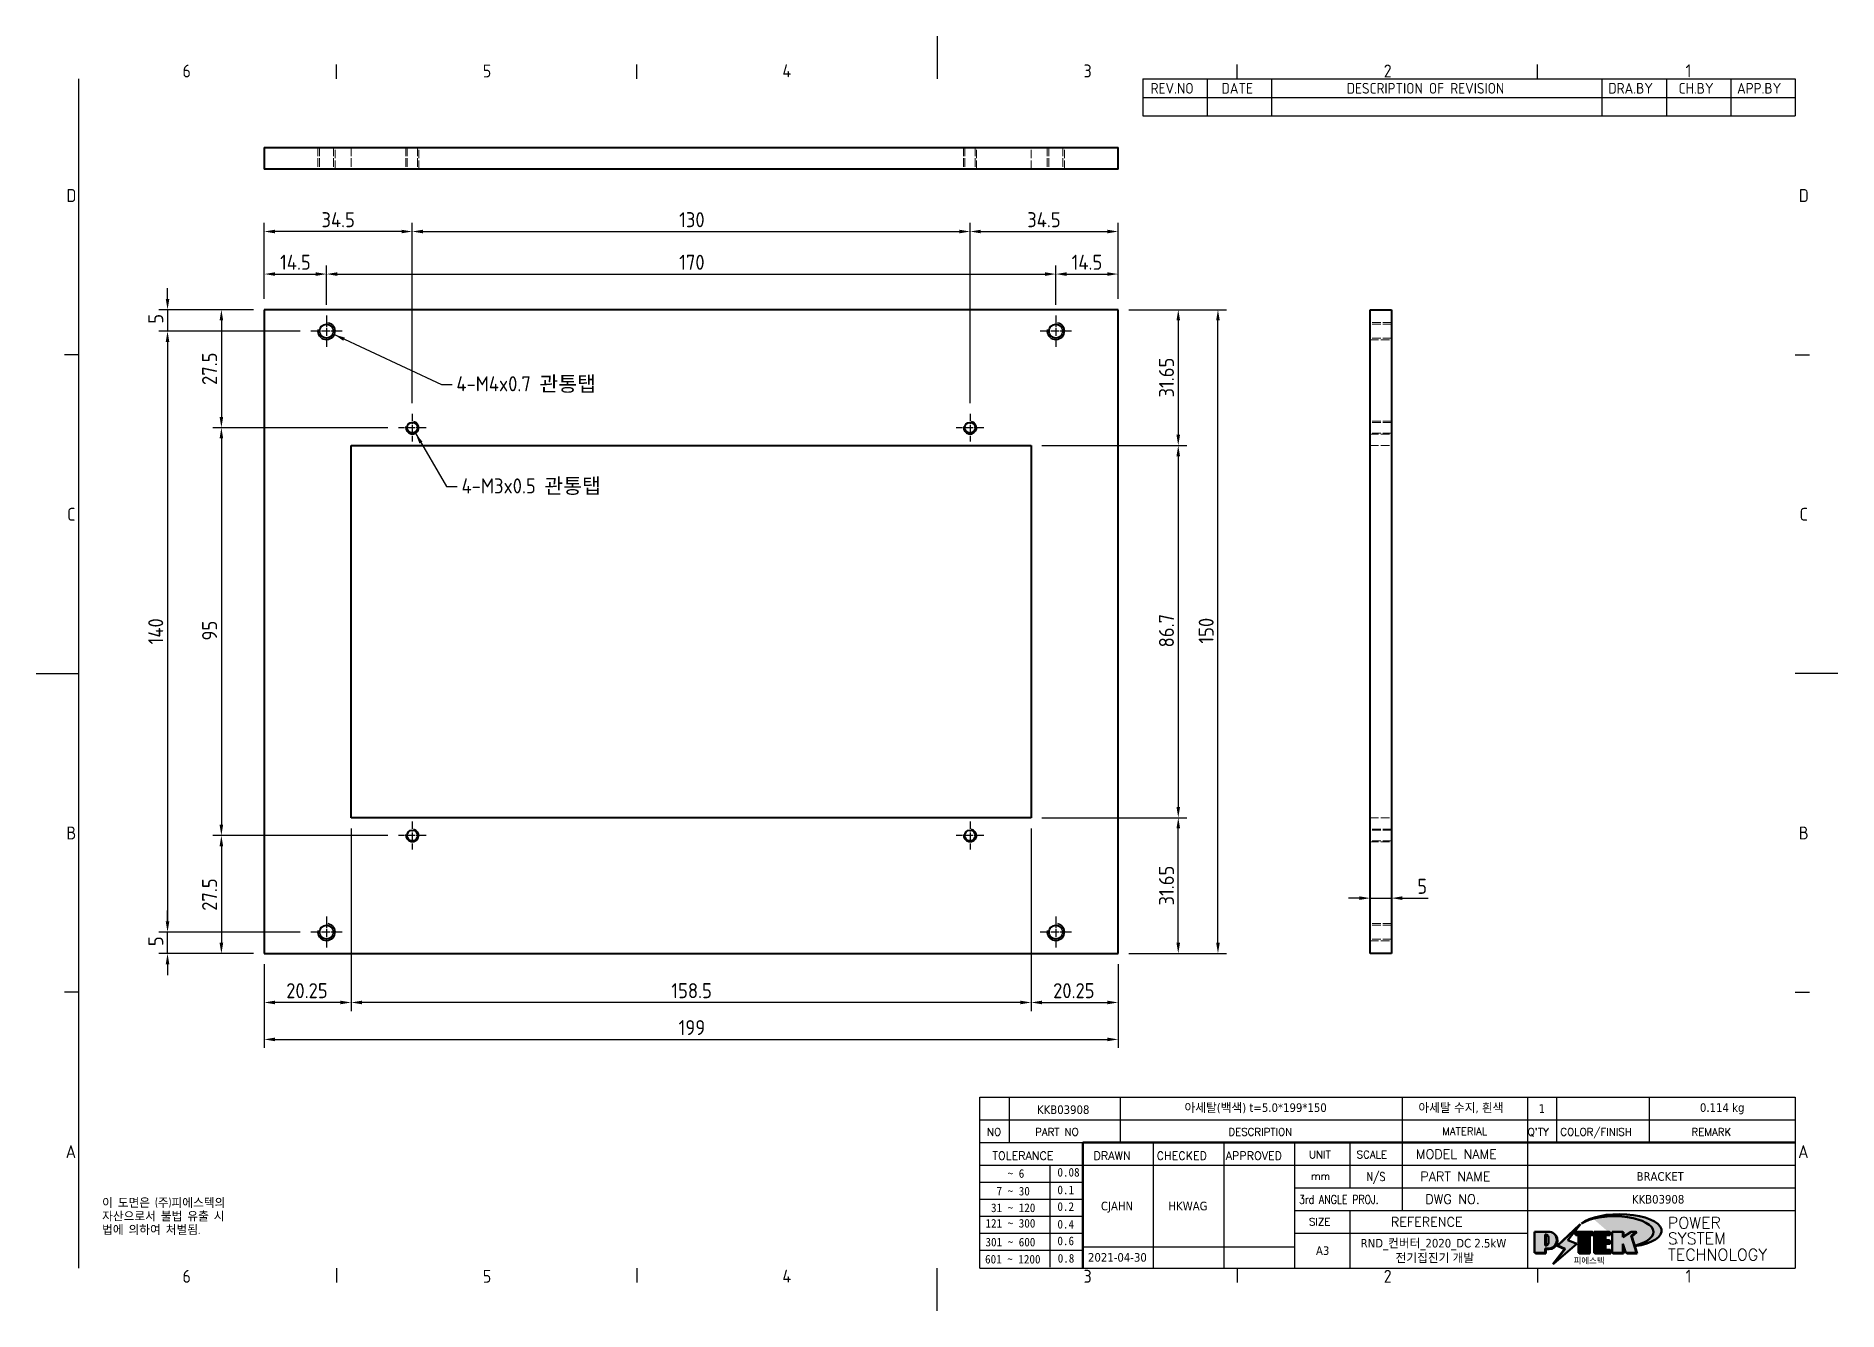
# Model space of a CAD drawing. Header units: millimetres. Extents: x 0 to 420, y 0 to 297.
import ezdxf
from ezdxf.enums import TextEntityAlignment as Align

# ---------------------------------------------------------------- set-up
doc = ezdxf.new("R2010")
doc.units = ezdxf.units.MM
doc.linetypes.add('CHAIN', pattern=[0.35429999999999995, 0.2362, -0.0295, 0.0591, -0.0295])
doc.linetypes.add('DASHED', pattern=[0.2067, 0.1654, -0.0413])
doc.layers.get('0').update_dxf_attribs({"color": 3, "lineweight": 25})
for name, color, linetype, lineweight in [('가려진 것(ISO)', 2, 'DASHED', 18), ('가시적인 것(ISO)', 3, 'Continuous', 40), ('가시적인 좁은 것(ISO)', 3, 'Continuous', 35), ('경계(ISO)', 7, 'Continuous', 25), ('기호(ISO)', 5, 'Continuous', 25), ('제목(ISO)', 5, 'Continuous', 50), ('중심 표식(ISO)', 1, 'Continuous', 25), ('치수(ISO)', 2, 'Continuous', 25), ('해치(ISO)', 7, 'Continuous', 18)]:
    doc.layers.add(name, color=color, linetype=linetype, lineweight=lineweight)
doc.styles.add('HAN_291', font='')
doc.styles.add('HAN_370', font='', dxfattribs={"width": 2})
doc.styles.add('ISO ProportionalPSTEK', font='isocp.shx')
doc.styles.add('RC_284', font='ROMANC.shx')
doc.styles.add('RC_287', font='ROMANC.shx')
doc.styles.add('RC_292', font='ROMANC.shx')
doc.styles.add('ROMANT_294', font='romant.shx')
doc.styles.add('문자 텍스트_PSTEK_POSCO', font='isocp.shx')
doc.styles.add('치수 텍스트_PSTEK_POSCO', font='isocp.shx')
doc.styles.add('텍스트 스타일198', font='tahoma.ttf')
doc.styles.add('텍스트 스타일333', font='ROMANC.shx', dxfattribs={"width": 0.800000011920929})
doc.styles.get('HAN_291').set_extended_font_data('GulimChe')
doc.styles.get('HAN_370').set_extended_font_data('GulimChe')
doc.dimstyles.new('치수_PSTEK_POSCO', dxfattribs={"dimtxt": 3.5, "dimasz": 2.5, "dimexe": 2, "dimexo": 2.5, "dimgap": 1, "dimtad": 1, "dimrnd": 1e-08, "dimdsep": 46, "dimtxsty": '치수 텍스트_PSTEK_POSCO', "dimcen": 0.09, "dimdle": 10, "dimclrd": 7, "dimclre": 7, "dimclrt": 2, "dimadec": 1, "dimazin": 2, "dimtfac": 1, "dimtmove": 0, "dimatfit": 3, "dimfxl": 0, "dimtolj": 1, "dimlwd": -1, "dimlwe": -1, "dimarcsym": 0})
doc.dimstyles.new('치수_PSTEK_POSCO$7', dxfattribs={"dimtxt": 3.5, "dimasz": 2.5, "dimexe": 2, "dimexo": 2.5, "dimgap": 1, "dimtad": 1, "dimrnd": 1e-08, "dimdsep": 46, "dimtxsty": '치수 텍스트_PSTEK_POSCO', "dimcen": 0.09, "dimdle": 10, "dimclrd": 7, "dimclre": 7, "dimclrt": 2, "dimadec": 1, "dimazin": 2, "dimtfac": 1, "dimtmove": 0, "dimatfit": 3, "dimfxl": 0, "dimtolj": 1, "dimlwd": -1, "dimlwe": -1, "dimarcsym": 0})

msp = doc.modelspace()

# ---------------------------------------------------------------- texts
at = {"layer": '기호(ISO)', "color": 2, "char_height": 3.499999940395355, "attachment_point": 4, "line_spacing_factor": 0.612500011920929, "style": '치수 텍스트_PSTEK_POSCO'}
for s, insert, width in [('{4-M4x0.7 관통탭}', (97.97483222707662, 215.8150507900891), 39.94254939556122), ('{4-M3x0.5 관통탭}', (99.18461401202859, 192.0272224548147), 39.55070791244508)]:
    msp.add_mtext(s, dxfattribs=dict(at, insert=insert, width=width))
at = {"layer": '기호(ISO)', "color": 7, "insert": (15.39462540488438, 26.22827243992431), "char_height": 2.000000029802322, "width": 51.24013826054251, "attachment_point": 1, "line_spacing_factor": 0.9442214369773865, "style": '문자 텍스트_PSTEK_POSCO'}
msp.add_mtext('{이 도면은 (주)피에스텍의\\P자산으로서 불법 유출 시 \\P법에 의하여 처벌됨.}', dxfattribs=at)

# ---------------------------------------------------------------- blocks, each defined once
blk = doc.blocks.new('경계 Default Border')
at = {"layer": '경계(ISO)'}
for p, q in [((70, 287.0000076293945), (70, 290.4000091552734)), ((140, 287.0000076293945), (140, 290.4000091552734)), ((280, 287.0000076293945), (280, 290.4000091552734)), ((350, 287.0000076293945), (350, 290.4000091552734)), ((10, 222.7499961853027), (6.599999666213989, 222.7499961853027)), ((410, 222.7499961853027), (413.4000015258789, 222.7499961853027)), ((10, 74.25000190734863), (6.599999666213989, 74.25000190734863)), ((410, 74.25000190734863), (413.4000015258789, 74.25000190734863)), ((70, 10), (70, 6.599999666213989)), ((140, 10), (140, 6.599999666213989)), ((280, 10), (280, 6.599999666213989)), ((350, 10), (350, 6.599999666213989))]:
    blk.add_line(p, q, dxfattribs=at)
at = {"layer": '경계(ISO)', "flags": 128}
for points in [[(210, 297.0000076293945), (210, 287.0000076293945)], [(10, 10), (10, 287.0000076293945)], [(0, 148.5000038146973), (10, 148.5000038146973)], [(420, 148.5000038146973), (410, 148.5000038146973)], [(210, 0), (210, 10)]]:
    blk.add_lwpolyline(points, dxfattribs=at)
at = {"layer": '경계(ISO)', "color": 2, "char_height": 3.00000011920929, "attachment_point": 7, "style": '문자 텍스트_PSTEK_POSCO'}
for s, insert in [('6', (34.14453946055966, 287.3713945155963)), ('5', (104.1445394605597, 287.3713945155963)), ('4', (173.9734701308116, 287.4)), ('3', (244.1685395229535, 287.3713945155963)), ('2', (314.127739416884, 287.3713945155963)), ('1', (384.4860661041481, 287.4)), ('D', (7.078270083685684, 258.3463944559917)), ('D', (410.878270202895, 258.3463944559917)), ('C', (7.244539400955009, 184.0963944559917)), ('C', (411.0445395201643, 184.0963944559917)), ('B', (7.078270083685684, 109.8463944559917)), ('B', (410.878270202895, 109.8463944559917)), ('A', (6.914400698149937, 35.61784856929444)), ('A', (410.7144008173592, 35.61784856929444)), ('6', (34.14453946055966, 6.57139439638704)), ('5', (104.1445394605597, 6.57139439638704)), ('4', (173.9734701308116, 6.59999988079071)), ('3', (244.1685395229535, 6.57139439638704)), ('2', (314.127739416884, 6.57139439638704)), ('1', (384.4860661041481, 6.59999988079071))]:
    blk.add_mtext(s, dxfattribs=dict(at, insert=insert))
blk = doc.blocks.new('제목 블록 PSTEK')
for color, points in [(252, [(317.2195697678507, 17.0593801673321), (322.0326348870767, 21.62682475217465), (322.2781991042243, 21.94392121864296), (317.0471853425802, 16.97985676345368), (318.7512090904202, 16.1899260703855), (316.0018030350395, 12.71868385740789), (316.3356552234328, 13.00206718743325), (318.9235935156908, 16.2694494742633)]), (5, [(321.6183518841322, 17.4193704504104), (319.5281351041078, 18.24969419629727), (322.4505835294948, 22.02344462252142), (317.2195697678507, 17.0593801673321), (318.9235935156908, 16.2694494742633), (316.1741874603099, 12.79820726128571)]), (1, [(324.4839107253602, 19.60711530335299), (325.2419748254881, 19.60711530335299), (325.2419748254881, 20.25857663940324), (321.2266040451076, 20.25857663940324), (321.2266040451076, 19.60711530335299), (321.9846681452406, 19.60711530335299), (321.9846681452406, 15.3430047401139), (324.4839107253602, 15.3430047401139)]), (252, [(321.9846681452406, 19.60711530335299), (321.4042753185749, 19.60711530335299), (321.4042753185749, 19.45905590879572), (321.9846681452406, 19.45905590879572)]), (252, [(324.6615819988275, 19.45905590879572), (325.4196460989604, 19.45905590879572), (325.4196460989604, 20.11051724484596), (325.2419748254881, 20.11051724484596), (325.2419748254881, 19.60711530335299), (324.4839107253602, 19.60711530335299), (324.4839107253602, 15.3430047401139), (322.1623394187076, 15.3430047401139), (322.1623394187076, 15.19494534555726), (324.6615819988275, 15.19494534555726)]), (1, [(329.2277337269622, 20.25857663940324), (325.65654113025, 20.25857663940324), (325.65654113025, 15.3430047401139), (329.3580259941756, 15.3430047401139), (329.3580259941756, 15.9944660761648), (328.1137701654877, 15.9944660761648), (328.1137701654877, 17.56360607323003), (329.2277337269622, 17.56360607323003), (329.2277337269622, 18.25543873810179), (328.1137701654877, 18.25543873810179), (328.1137701654877, 19.60711530335299), (329.2277337269622, 19.60711530335299)]), (252, [(328.2914414389548, 19.45905590879572), (329.4054050004294, 19.45905590879572), (329.4054050004294, 20.11051724484596), (329.2277337269622, 20.11051724484596), (329.2277337269622, 19.60711530335299), (328.1137701654877, 19.60711530335299), (328.1137701654877, 18.25543873810179), (328.2914414389548, 18.25543873810179)]), (252, [(328.2914414389548, 17.41554667867274), (329.4054050004294, 17.41554667867274), (329.4054050004294, 18.10737934354514), (329.2277337269622, 18.10737934354514), (329.2277337269622, 17.56360607323003), (328.1137701654877, 17.56360607323003), (328.1137701654877, 15.9944660761648), (328.2914414389548, 15.9944660761648)]), (1, [(332.3312149849806, 20.25857663940324), (329.8592894925411, 20.25857663940324), (329.8592894925411, 15.3430047401139), (332.3312149849806, 15.3430047401139), (332.3312149849806, 17.4318630164523), (333.0701931098801, 15.3430047401139), (335.4855464857051, 15.3430047401139), (334.2514536401189, 19.30614745124769), (335.4379594596742, 20.25857663940324), (334.3071782107978, 20.25857663940324), (332.3312149849806, 18.99741471888304)]), (252, [(332.5088862584528, 16.92964231796647), (332.3312149849806, 17.43186301645164), (332.3312149849806, 15.3430047401139), (330.0369607660135, 15.3430047401139), (330.0369607660135, 15.19494534555726), (332.5088862584528, 15.19494534555726)]), (252, [(332.5088862584528, 20.1105172448466), (332.3312149849806, 20.1105172448466), (332.3312149849806, 18.99741471888368), (332.5088862584528, 19.11081371413894)]), (252, [(335.6156307331414, 20.11051724484596), (335.2535118015555, 20.11051724484596), (334.2514536401189, 19.30614745124769), (335.4855464857051, 15.3430047401139), (333.1954852176545, 15.3430047401139), (333.2478643833523, 15.19494534555726), (335.6632177591723, 15.19494534555726), (334.4291249135862, 19.15808805669106)]), (252, [(329.5356972676428, 15.8464066816075), (329.3580259941756, 15.8464066816075), (329.3580259941756, 15.3430047401139), (325.8342124037171, 15.3430047401139), (325.8342124037171, 15.19494534555726), (329.5356972676428, 15.19494534555726)])]:
    blk.add_hatch(color=color).paths.add_polyline_path(points)
h = blk.add_hatch(color=1)
edge = h.paths.add_edge_path(flags=0)
edge.add_line((314.2242174273352, 19.60711530335299), (314.2242174273352, 17.00126995915134))
edge.add_line((314.2242174273352, 17.00126995915134), (314.3485873187598, 17.00126995915134))
edge.add_arc((314.3485873187598, 17.6527312952023), 0.6514613360509371, 270, 360)
edge.add_line((315.0000486548106, 17.6527312952023), (315.0000486548106, 18.95565396730211))
edge.add_arc((314.3485873187598, 18.95565396730212), 0.6514613360508712, 0, 90)
edge.add_line((314.3485873187598, 19.60711530335299), (314.2242174273352, 19.60711530335299))
edge = h.paths.add_edge_path()
edge.add_arc((314.9847713324306, 18.28938669179658), 1.969189947606664, 269.9999999999959, 450)
edge.add_line((314.9847713324306, 20.25857663940318), (311.7664314776902, 20.25857663940324))
edge.add_line((311.7664314776902, 20.25857663940324), (311.7664314776902, 15.3430047401139))
edge.add_line((311.7664314776902, 15.3430047401139), (314.2242174273352, 15.3430047401139))
edge.add_line((314.2242174273352, 15.3430047401139), (314.2242174273352, 16.32019674418991))
edge.add_line((314.2242174273352, 16.32019674418991), (314.9847713324307, 16.32019674418991))
h = blk.add_hatch(color=252)
edge = h.paths.add_edge_path()
edge.add_arc((314.9847713324309, 18.28938669179657), 1.969189947606666, 270, 406.8278729790604)
edge.add_arc((315.1624426058984, 18.1413272972396), 1.969189947606962, -90, 53.560984836317004, ccw=False)
edge.add_line((315.1624426058984, 16.17213734963263), (314.4018887008024, 16.17213734963263))
edge.add_line((314.4018887008024, 16.17213734963263), (314.4018887008024, 15.19494534555726))
edge.add_line((314.4018887008024, 15.19494534555726), (311.9441027511573, 15.19494534555726))
edge.add_line((311.9441027511573, 15.19494534555726), (311.9441027511573, 15.3430047401139))
edge.add_line((311.9441027511573, 15.3430047401139), (314.2242174273352, 15.3430047401139))
edge.add_line((314.2242174273352, 15.3430047401139), (314.2242174273352, 16.32019674418991))
edge.add_line((314.2242174273352, 16.32019674418991), (314.9847713324309, 16.32019674418991))
h = blk.add_hatch(color=252)
edge = h.paths.add_edge_path()
edge.add_line((314.4018887008024, 19.45905590879572), (314.5262585922315, 19.45905590879572))
edge.add_arc((314.5262585922314, 18.80759457274939), 0.6514613360463194, 60.4189348879147, 90.00000000000318, ccw=False)
edge.add_arc((314.3485873187602, 18.95565396730057), 0.6514613360524251, 39.96992292766206, 90.00000000009999)
edge.add_line((314.3485873187591, 19.60711530335307), (314.2242174273352, 19.60711530335298))
edge.add_line((314.2242174273352, 19.60711530335299), (314.2242174273352, 17.00126995915134))
edge.add_line((314.2242174273352, 17.00126995915134), (314.3485873187591, 17.00126995915134))
edge.add_arc((314.3485873187568, 17.652731295233), 0.6514613360816299, 270.0000000002, 274.6930825552478)
edge.add_line((314.4018887008024, 17.0034541317032), (314.4018887008024, 19.45905590879572))
at = {"layer": '해치(ISO)'}
h = blk.add_hatch(color=140, dxfattribs=at)
edge = h.paths.add_edge_path()
edge.add_ellipse((330.3660919371412, 20.15576403068321), major_axis=(9.100907360794343, 0), ratio=0.4069904968023172, start_angle=301.3098473703837, end_angle=507.7436900681698)
edge.add_ellipse((331.5340919371412, 20.4634168429492), major_axis=(-9.82350664112931, 0), ratio=0.3942600559756514, start_angle=111.51207141178469, end_angle=334.47025347086895, ccw=False)
edge.add_line((335.1363447531188, 16.8601935978785), (335.0955236905705, 16.99119398620872))
at = {"color": 180}
for p, q in [((182.475792979055, 11.79100474011392), (182.4757929790549, 51.56524660363496)), ((182.4757929790549, 51.56524660363496), (372.4757929537551, 51.56524660363496)), ((189.2651435055721, 51.56524660363496), (189.2651435055722, 41.00524660363494)), ((215.2152739891528, 41.00524660363494), (215.2152739891528, 51.56524660363496)), ((280.8758854511282, 51.56524660363496), (280.8758854511282, 41.00524660363494)), ((310.0881549537552, 51.56524660363496), (310.0881549537553, 41.00524660363494)), ((316.9044520275131, 51.56524660363496), (316.9044520275127, 41.00524660363494)), ((338.4566026226726, 51.56524660363496), (338.4566026226727, 41.00524660363494)), ((372.4757929537551, 51.56524660363496), (372.4757929537551, 11.79100474011389)), ((182.475792979055, 46.2852466036349), (372.4757929537551, 46.28524660363492)), ((182.475792979055, 41.00524660363493), (206.451475290024, 41.00524660363493)), ((222.9401812389276, 11.79100474011392), (222.9401812389276, 41.00524660363494)), ((239.4288871878316, 11.79100474011392), (239.4288871878316, 41.00524660363494)), ((255.9175931367356, 11.79100474011392), (255.9175931367356, 41.00524660363494)), ((268.6918866058747, 41.00524660363494), (268.6918866058747, 30.44524660363498)), ((280.8758854511282, 41.00524660363494), (280.8758854511282, 25.16524660363502)), ((310.088154953755, 41.00524660363494), (310.088154953755, 11.79100474011392)), ((182.475792979055, 35.72524660363497), (206.451475290024, 35.72524660363497)), ((198.8621818849491, 12.02524660363491), (198.8621818849491, 35.72524660363497)), ((206.451475290024, 35.72524660363497), (372.4757929537551, 35.72524660363497)), ((182.475792979055, 31.77524660363492), (206.451475290024, 31.77524660363492)), ((255.917593136736, 30.44524660363498), (372.4757929537552, 30.44524660363501)), ((182.475792979055, 27.82524660363487), (206.451475290024, 27.82524660363487)), ((182.475792979055, 23.87524660363505), (206.451475290024, 23.87524660363505)), ((255.9175931367359, 25.16524660363502), (372.4757929537552, 25.165246603635)), ((268.6918866058744, 25.16524660363502), (268.6918866058744, 11.79100474011392)), ((182.475792979055, 19.92524660363478), (206.451475290024, 19.92524660363478)), ((255.9175931367359, 19.88524660363481), (310.0881549537553, 19.88524660363481)), ((182.475792979055, 15.97524660363496), (206.451475290024, 15.97524660363496)), ((206.451475290024, 16.74100474011396), (255.9175931367359, 16.74100474011396)), ((182.475792979055, 11.79100474011392), (372.4757929537551, 11.79100474011389))]:
    blk.add_line(p, q, dxfattribs=at)
at = {"color": 7, "lineweight": 50}
for p, q in [((206.4514752900237, 11.79100474011392), (206.4514752900237, 41.00524660363494)), ((206.451475290024, 41.00524660363494), (372.4757929537551, 41.00524660363496))]:
    blk.add_line(p, q, dxfattribs=at)
at = {"color": 7}
for p, q in [((322.2781991042243, 21.94392121864296), (317.0471853425802, 16.97985676345368)), ((322.4505835294948, 22.02344462252142), (317.2195697678507, 17.0593801673321)), ((317.2195697678507, 17.0593801673321), (322.0326348870767, 21.62682475217465)), ((319.5281351041078, 18.24969419629727), (322.4505835294948, 22.02344462252142)), ((322.0326348870767, 21.62682475217465), (322.2781991042243, 21.94392121864296)), ((311.7664314776902, 20.25900474011391), (311.7664314776902, 15.34300474011391)), ((314.9847713324309, 20.25857663940324), (311.7664314776902, 20.25857663940324)), ((314.9847713324309, 20.25857663940324), (311.7664314776902, 20.25857663940324)), ((311.7664314776902, 20.25857663940324), (311.7664314776902, 15.3430047401139)), ((314.2242174273352, 17.00126995915134), (314.2242174273352, 19.60711530335299)), ((314.2242174273352, 19.60711530335299), (314.3485873187591, 19.60711530335299)), ((314.3485873187591, 19.60711530335299), (314.2242174273352, 19.60711530335299)), ((314.2242174273352, 19.60711530335299), (314.2242174273352, 17.00126995915134)), ((314.2242174273352, 17.00126995915134), (314.2242174273352, 19.60711530335299)), ((314.2242174273352, 19.60711530335299), (314.3485873187591, 19.60711530335299)), ((314.3485873187591, 17.00126995915134), (314.2242174273352, 17.00126995915134)), ((314.2242174273352, 17.00126995915134), (314.3485873187591, 17.00126995915134)), ((314.3485873187591, 17.00126995915134), (314.2242174273352, 17.00126995915134)), ((314.4018887008024, 19.45905590879572), (314.5262585922314, 19.45905590879572)), ((314.4018887008024, 17.0034541317032), (314.4018887008024, 19.45905590879572)), ((315.0000486548106, 18.95565396730275), (315.0000486548106, 17.65273129520161)), ((315.0000486548106, 18.95565396730275), (315.0000486548106, 17.65273129520161)), ((316.1741874603099, 12.79820726128571), (321.6183518841322, 17.4193704504104)), ((317.0471853425802, 16.97985676345368), (318.7512090904202, 16.1899260703855)), ((318.9235935156908, 16.2694494742633), (317.2195697678507, 17.0593801673321)), ((317.2195697678507, 17.0593801673321), (318.9235935156908, 16.2694494742633)), ((321.6183518841322, 17.4193704504104), (319.5281351041078, 18.24969419629727)), ((325.2419748254881, 20.25857663940324), (321.2266040451076, 20.25857663940324)), ((321.2266040451076, 20.25857663940324), (321.2266040451076, 19.60711530335299)), ((325.2419748254881, 20.25857663940324), (321.2266040451076, 20.25857663940324)), ((321.2266040451076, 20.25857663940324), (321.2266040451076, 19.60711530335299)), ((321.2266040451076, 19.60711530335299), (321.9846681452406, 19.60711530335299)), ((321.2266040451076, 19.60711530335299), (321.9846681452406, 19.60711530335299)), ((321.4042753185749, 19.60711530335299), (321.4042753185749, 19.45905590879572)), ((321.9846681452406, 19.60711530335299), (321.4042753185749, 19.60711530335299)), ((321.4042753185749, 19.45905590879572), (321.9846681452406, 19.45905590879572)), ((321.9846681452406, 19.60711530335299), (321.9846681452406, 15.3430047401139)), ((321.9846681452406, 19.45905590879572), (321.9846681452406, 19.60711530335299)), ((321.9846681452406, 19.60711530335299), (321.9846681452406, 15.3430047401139)), ((324.4839107253602, 19.60711530335299), (325.2419748254881, 19.60711530335299)), ((324.4839107253602, 15.3430047401139), (324.4839107253602, 19.60711530335299)), ((325.2419748254881, 19.60711530335299), (324.4839107253602, 19.60711530335299)), ((324.4839107253602, 19.60711530335299), (324.4839107253602, 15.3430047401139)), ((324.4839107253602, 19.60711530335299), (325.2419748254881, 19.60711530335299)), ((324.4839107253602, 15.3430047401139), (324.4839107253602, 19.60711530335299)), ((324.6615819988275, 19.45905590879572), (325.4196460989604, 19.45905590879572)), ((324.6615819988275, 15.19494534555726), (324.6615819988275, 19.45905590879572)), ((325.2419748254881, 19.60711530335299), (325.2419748254881, 20.25857663940324)), ((325.2419748254881, 19.60711530335299), (325.2419748254881, 20.25857663940324)), ((325.4196460989604, 20.11051724484596), (325.2419748254881, 20.11051724484596)), ((325.2419748254881, 20.11051724484596), (325.2419748254881, 19.60711530335299)), ((325.4196460989604, 19.45905590879572), (325.4196460989604, 20.11051724484596)), ((329.2277337269622, 20.25857663940324), (325.65654113025, 20.25857663940324)), ((325.65654113025, 20.25857663940324), (325.65654113025, 15.3430047401139)), ((325.65654113025, 20.25857663940324), (325.65654113025, 15.3430047401139)), ((329.2277337269622, 20.25857663940324), (325.65654113025, 20.25857663940324)), ((328.1137701654877, 18.25543873810179), (328.1137701654877, 19.60711530335299)), ((328.1137701654877, 19.60711530335299), (329.2277337269622, 19.60711530335299)), ((329.2277337269622, 19.60711530335299), (328.1137701654877, 19.60711530335299)), ((328.1137701654877, 19.60711530335299), (328.1137701654877, 18.25543873810179)), ((328.1137701654877, 18.25543873810179), (328.1137701654877, 19.60711530335299)), ((328.1137701654877, 19.60711530335299), (329.2277337269622, 19.60711530335299)), ((329.2277337269622, 18.25543873810179), (328.1137701654877, 18.25543873810179)), ((328.1137701654877, 18.25543873810179), (328.2914414389548, 18.25543873810179)), ((329.2277337269622, 18.25543873810179), (328.1137701654877, 18.25543873810179)), ((328.1137701654877, 17.56360607323003), (329.2277337269622, 17.56360607323003)), ((328.1137701654877, 15.9944660761648), (328.1137701654877, 17.56360607323003)), ((329.2277337269622, 17.56360607323003), (328.1137701654877, 17.56360607323003)), ((328.1137701654877, 17.56360607323003), (328.1137701654877, 15.9944660761648)), ((328.1137701654877, 17.56360607323003), (329.2277337269622, 17.56360607323003)), ((328.1137701654877, 15.9944660761648), (328.1137701654877, 17.56360607323003)), ((328.2914414389548, 18.25543873810179), (328.2914414389548, 19.45905590879572)), ((328.2914414389548, 19.45905590879572), (329.4054050004294, 19.45905590879572)), ((328.2914414389548, 15.9944660761648), (328.2914414389548, 17.41554667867274)), ((328.2914414389548, 17.41554667867274), (329.4054050004294, 17.41554667867274)), ((329.2277337269622, 19.60711530335299), (329.2277337269622, 20.25857663940324)), ((329.2277337269622, 19.60711530335299), (329.2277337269622, 20.25857663940324)), ((329.4054050004294, 20.11051724484596), (329.2277337269622, 20.11051724484596)), ((329.2277337269622, 20.11051724484596), (329.2277337269622, 19.60711530335299)), ((329.2277337269622, 17.56360607323003), (329.2277337269622, 18.25543873810179)), ((329.2277337269622, 17.56360607323003), (329.2277337269622, 18.25543873810179)), ((329.4054050004294, 18.10737934354514), (329.2277337269622, 18.10737934354514)), ((329.2277337269622, 18.10737934354514), (329.2277337269622, 17.56360607323003)), ((329.4054050004294, 19.45905590879572), (329.4054050004294, 20.11051724484596)), ((329.4054050004294, 17.41554667867274), (329.4054050004294, 18.10737934354514)), ((332.3312149849806, 20.25857663940324), (329.8592894925411, 20.25857663940324)), ((329.8592894925411, 20.25857663940324), (329.8592894925411, 15.3430047401139)), ((329.8592894925411, 20.25857663940324), (329.8592894925411, 15.3430047401139)), ((332.3312149849806, 20.25857663940324), (329.8592894925411, 20.25857663940324)), ((334.3071782107978, 20.25857663940324), (332.3312149849806, 18.99741471888304)), ((332.3312149849806, 18.99741471888304), (332.3312149849806, 20.25857663940324)), ((334.3071782107978, 20.25857663940324), (332.3312149849806, 18.99741471888304)), ((332.3312149849806, 18.99741471888304), (332.3312149849806, 20.25857663940324)), ((332.5088862584528, 20.1105172448466), (332.3312149849806, 20.1105172448466)), ((332.3312149849806, 20.1105172448466), (332.3312149849806, 18.99741471888368)), ((332.3312149849806, 18.99741471888368), (332.5088862584528, 19.11081371413894)), ((332.3312149849806, 17.4318630164523), (333.0701931098801, 15.3430047401139)), ((332.3312149849806, 15.3430047401139), (332.3312149849806, 17.4318630164523)), ((332.5088862584528, 16.92964231796647), (332.3312149849806, 17.43186301645164)), ((332.3312149849806, 17.43186301645164), (332.3312149849806, 15.3430047401139)), ((332.3312149849806, 17.4318630164523), (333.0701931098801, 15.3430047401139)), ((332.3312149849806, 15.3430047401139), (332.3312149849806, 17.4318630164523)), ((332.5088862584528, 19.11081371413894), (332.5088862584528, 20.1105172448466)), ((332.5088862584528, 15.19494534555726), (332.5088862584528, 16.92964231796647)), ((334.2514536401189, 19.30614745124769), (335.4379594596742, 20.25857663940324)), ((334.2514536401189, 19.30614745124769), (335.4379594596742, 20.25857663940324)), ((335.2535118015555, 20.11051724484596), (334.2514536401189, 19.30614745124769)), ((335.4855464857051, 15.3430047401139), (334.2514536401189, 19.30614745124769)), ((334.2514536401189, 19.30614745124769), (335.4855464857051, 15.3430047401139)), ((335.4855464857051, 15.3430047401139), (334.2514536401189, 19.30614745124769)), ((335.4379594596742, 20.25857663940324), (334.3071782107978, 20.25857663940324)), ((335.4379594596742, 20.25857663940324), (334.3071782107978, 20.25857663940324)), ((334.4291249135862, 19.15808805669104), (335.6156307331414, 20.11051724484596)), ((335.6632177591723, 15.19494534555726), (334.4291249135862, 19.15808805669104)), ((335.6156307331414, 20.11051724484596), (335.2535118015555, 20.11051724484596)), ((345.0447381189468, 17.50375595811051), (344.9867755289346, 17.689895936919)), ((311.7664314776902, 15.3430047401139), (314.2242174273352, 15.3430047401139)), ((311.7664314776902, 15.3430047401139), (314.2242174273352, 15.3430047401139)), ((314.2242174273352, 15.3430047401139), (311.9441027511573, 15.3430047401139)), ((311.9441027511573, 15.3430047401139), (311.9441027511573, 15.19494534555726)), ((311.9441027511573, 15.19494534555726), (314.4018887008024, 15.19494534555726)), ((314.2242174273352, 16.32019674418991), (314.9847713324309, 16.32019674418991)), ((314.2242174273352, 15.3430047401139), (314.2242174273352, 16.32019674418991)), ((314.9847713324309, 16.32019674418991), (314.2242174273352, 16.32019674418991)), ((314.2242174273352, 16.32019674418991), (314.2242174273352, 15.3430047401139)), ((314.2242174273352, 16.32019674418991), (314.9847713324309, 16.32019674418991)), ((314.2242174273352, 15.3430047401139), (314.2242174273352, 16.32019674418991)), ((314.4018887008024, 16.17213734963263), (315.162442605898, 16.17213734963263)), ((314.4018887008024, 15.19494534555726), (314.4018887008024, 16.17213734963263)), ((318.7512090904202, 16.1899260703855), (316.0018030350395, 12.71868385740789)), ((316.0018030350395, 12.71868385740789), (316.3356552234328, 13.00206718743325)), ((318.9235935156908, 16.2694494742633), (316.1741874603099, 12.79820726128571)), ((316.3356552234328, 13.00206718743325), (318.9235935156908, 16.2694494742633)), ((321.9846681452406, 15.3430047401139), (324.4839107253602, 15.3430047401139)), ((321.9846681452406, 15.3430047401139), (324.4839107253602, 15.3430047401139)), ((324.4839107253602, 15.3430047401139), (322.1623394187076, 15.3430047401139)), ((322.1623394187076, 15.3430047401139), (322.1623394187076, 15.19494534555726)), ((322.1623394187076, 15.19494534555726), (324.6615819988275, 15.19494534555726)), ((325.65654113025, 15.3430047401139), (329.3580259941756, 15.3430047401139)), ((325.65654113025, 15.3430047401139), (329.3580259941756, 15.3430047401139)), ((329.3580259941756, 15.3430047401139), (325.8342124037171, 15.3430047401139)), ((325.8342124037171, 15.3430047401139), (325.8342124037171, 15.19494534555726)), ((325.8342124037171, 15.19494534555726), (329.5356972676428, 15.19494534555726)), ((329.3580259941756, 15.9944660761648), (328.1137701654877, 15.9944660761648)), ((328.1137701654877, 15.9944660761648), (328.2914414389548, 15.9944660761648)), ((329.3580259941756, 15.9944660761648), (328.1137701654877, 15.9944660761648)), ((329.3580259941756, 15.3430047401139), (329.3580259941756, 15.9944660761648)), ((329.3580259941756, 15.3430047401139), (329.3580259941756, 15.9944660761648)), ((329.5356972676428, 15.8464066816075), (329.3580259941756, 15.8464066816075)), ((329.3580259941756, 15.8464066816075), (329.3580259941756, 15.3430047401139)), ((329.5356972676428, 15.19494534555726), (329.5356972676428, 15.8464066816075)), ((329.8592894925411, 15.3430047401139), (332.3312149849806, 15.3430047401139)), ((329.8592894925411, 15.3430047401139), (332.3312149849806, 15.3430047401139)), ((332.3312149849806, 15.3430047401139), (330.0369607660135, 15.3430047401139)), ((330.0369607660135, 15.3430047401139), (330.0369607660135, 15.19494534555726)), ((330.0369607660135, 15.19494534555726), (332.5088862584528, 15.19494534555726)), ((333.0701931098801, 15.3430047401139), (335.4855464857051, 15.3430047401139)), ((333.0701931098801, 15.3430047401139), (335.4855464857051, 15.3430047401139)), ((335.4855464857051, 15.3430047401139), (333.1954852176545, 15.3430047401139)), ((333.1954852176545, 15.3430047401139), (333.2478643833523, 15.19494534555726)), ((333.2478643833523, 15.19494534555726), (335.6632177591723, 15.19494534555726))]:
    blk.add_line(p, q, dxfattribs=at)
at = {"color": 5}
for p, q in [((322.4505835294948, 22.02344462252142), (317.2195697678507, 17.0593801673321)), ((319.5281351041078, 18.24969419629727), (322.4505835294948, 22.02344462252142)), ((316.1741874603099, 12.79820726128571), (321.6183518841322, 17.4193704504104)), ((317.2195697678507, 17.0593801673321), (318.9235935156908, 16.2694494742633)), ((321.6183518841322, 17.4193704504104), (319.5281351041078, 18.24969419629727)), ((318.9235935156908, 16.2694494742633), (316.1741874603099, 12.79820726128571))]:
    blk.add_line(p, q, dxfattribs=at)
at = {"color": 1}
for p, q in [((314.9847713324309, 20.25857663940324), (311.7664314776902, 20.25857663940324)), ((311.7664314776902, 20.25857663940324), (311.7664314776902, 15.3430047401139)), ((314.2242174273352, 17.00126995915134), (314.2242174273352, 19.60711530335299)), ((314.2242174273352, 19.60711530335299), (314.3485873187591, 19.60711530335299)), ((314.3485873187591, 17.00126995915134), (314.2242174273352, 17.00126995915134)), ((315.0000486548106, 18.95565396730275), (315.0000486548106, 17.65273129520161)), ((325.2419748254881, 20.25857663940324), (321.2266040451076, 20.25857663940324)), ((321.2266040451076, 20.25857663940324), (321.2266040451076, 19.60711530335299)), ((321.2266040451076, 19.60711530335299), (321.9846681452406, 19.60711530335299)), ((321.9846681452406, 19.60711530335299), (321.9846681452406, 15.3430047401139)), ((324.4839107253602, 19.60711530335299), (325.2419748254881, 19.60711530335299)), ((324.4839107253602, 15.3430047401139), (324.4839107253602, 19.60711530335299)), ((325.2419748254881, 19.60711530335299), (325.2419748254881, 20.25857663940324)), ((329.2277337269622, 20.25857663940324), (325.65654113025, 20.25857663940324)), ((325.65654113025, 20.25857663940324), (325.65654113025, 15.3430047401139)), ((328.1137701654877, 18.25543873810179), (328.1137701654877, 19.60711530335299)), ((328.1137701654877, 19.60711530335299), (329.2277337269622, 19.60711530335299)), ((329.2277337269622, 18.25543873810179), (328.1137701654877, 18.25543873810179)), ((328.1137701654877, 17.56360607323003), (329.2277337269622, 17.56360607323003)), ((328.1137701654877, 15.9944660761648), (328.1137701654877, 17.56360607323003)), ((329.2277337269622, 19.60711530335299), (329.2277337269622, 20.25857663940324)), ((329.2277337269622, 17.56360607323003), (329.2277337269622, 18.25543873810179)), ((332.3312149849806, 20.25857663940324), (329.8592894925411, 20.25857663940324)), ((329.8592894925411, 20.25857663940324), (329.8592894925411, 15.3430047401139)), ((334.3071782107978, 20.25857663940324), (332.3312149849806, 18.99741471888304)), ((332.3312149849806, 18.99741471888304), (332.3312149849806, 20.25857663940324)), ((332.3312149849806, 17.4318630164523), (333.0701931098801, 15.3430047401139)), ((332.3312149849806, 15.3430047401139), (332.3312149849806, 17.4318630164523)), ((334.2514536401189, 19.30614745124769), (335.4379594596742, 20.25857663940324)), ((335.4855464857051, 15.3430047401139), (334.2514536401189, 19.30614745124769)), ((335.4379594596742, 20.25857663940324), (334.3071782107978, 20.25857663940324)), ((311.7664314776902, 15.3430047401139), (314.2242174273352, 15.3430047401139)), ((314.2242174273352, 16.32019674418991), (314.9847713324309, 16.32019674418991)), ((314.2242174273352, 15.3430047401139), (314.2242174273352, 16.32019674418991)), ((321.9846681452406, 15.3430047401139), (324.4839107253602, 15.3430047401139)), ((325.65654113025, 15.3430047401139), (329.3580259941756, 15.3430047401139)), ((329.3580259941756, 15.9944660761648), (328.1137701654877, 15.9944660761648)), ((329.3580259941756, 15.3430047401139), (329.3580259941756, 15.9944660761648)), ((329.8592894925411, 15.3430047401139), (332.3312149849806, 15.3430047401139)), ((333.0701931098801, 15.3430047401139), (335.4855464857051, 15.3430047401139))]:
    blk.add_line(p, q, dxfattribs=at)
at = {"color": 7}
for centre, radius, start, end in [((314.3485873187598, 18.95565396730211), 0.6514613360508712, 0, 90), ((314.3485873187602, 18.95565396730057), 0.6514613360524251, 39.96992292766117, 90), ((314.3485873187598, 18.95565396730212), 0.6514613360508712, 0, 90), ((314.3485873187597, 17.65273129520228), 0.6514613360509381, 270, 0), ((314.3485873187598, 17.6527312952023), 0.6514613360509381, 270, 0), ((314.3485873187568, 17.652731295233), 0.6514613360816299, 270, 274.6930825552478), ((314.5262585922314, 18.80759457274939), 0.6514613360463193, 60.41893488791137, 90), ((314.9847713324309, 18.28938669179658), 1.969189947606665, 270, 90), ((314.9847713324309, 18.28938669179658), 1.969189947606665, 270, 90), ((314.9847713324307, 18.2893866917965), 1.969189947606594, 270, 46.82787297909833), ((315.1624426058984, 18.1413272972396), 1.969189947606961, 270, 53.56098483636067)]:
    blk.add_arc(centre, radius, start, end, dxfattribs=at)
at = {"color": 1}
for centre, radius, start, end in [((314.3485873187598, 18.95565396730211), 0.6514613360508712, 0, 90), ((314.3485873187598, 17.6527312952023), 0.6514613360509381, 270, 0), ((314.9847713324309, 18.28938669179657), 1.969189947606665, 270, 90)]:
    blk.add_arc(centre, radius, start, end, dxfattribs=at)
at = {"layer": '제목(ISO)', "lineweight": 18}
blk.add_line((182.475792979055, 35.72500474011393), (182.475792979055, 11.79100474011392), dxfattribs=at)
at = {"layer": '제목(ISO)'}
for p, q in [((322.2781991042243, 21.94392121864296), (317.0471853425802, 16.97985676345368)), ((322.4505835294948, 22.02344462252142), (317.2195697678507, 17.0593801673321)), ((317.2195697678507, 17.0593801673321), (322.0326348870767, 21.62682475217465)), ((319.5281351041078, 18.24969419629727), (322.4505835294948, 22.02344462252142)), ((322.0326348870767, 21.62682475217465), (322.2781991042243, 21.94392121864296)), ((314.9847713324306, 20.25857663940324), (311.7664314776902, 20.25857663940324)), ((311.7664314776902, 20.25857663940324), (311.7664314776902, 15.3430047401139)), ((314.2242174273352, 17.00126995915134), (314.2242174273352, 19.60711530335299)), ((314.2242174273352, 19.60711530335299), (314.3485873187598, 19.60711530335299)), ((314.3485873187591, 19.60711530335299), (314.2242174273352, 19.60711530335299)), ((314.2242174273352, 19.60711530335299), (314.2242174273352, 17.00126995915134)), ((314.3485873187598, 17.00126995915134), (314.2242174273352, 17.00126995915134)), ((314.2242174273352, 17.00126995915134), (314.3485873187591, 17.00126995915134)), ((314.4018887008024, 19.45905590879572), (314.5262585922314, 19.45905590879572)), ((314.4018887008024, 17.0034541317032), (314.4018887008024, 19.45905590879572)), ((315.0000486548106, 18.95565396730211), (315.0000486548106, 17.6527312952023)), ((316.1741874603099, 12.79820726128571), (321.6183518841322, 17.4193704504104)), ((317.0471853425802, 16.97985676345368), (318.7512090904202, 16.1899260703855)), ((317.2195697678507, 17.0593801673321), (318.9235935156908, 16.2694494742633)), ((318.9235935156908, 16.2694494742633), (317.2195697678507, 17.0593801673321)), ((321.6183518841322, 17.4193704504104), (319.5281351041078, 18.24969419629727)), ((325.2419748254881, 20.25857663940324), (321.2266040451076, 20.25857663940324)), ((321.2266040451076, 20.25857663940324), (321.2266040451076, 19.60711530335299)), ((321.2266040451076, 19.60711530335299), (321.9846681452406, 19.60711530335299)), ((321.9846681452406, 19.60711530335299), (321.4042753185749, 19.60711530335299)), ((321.4042753185749, 19.60711530335299), (321.4042753185749, 19.45905590879572)), ((321.4042753185749, 19.45905590879572), (321.9846681452406, 19.45905590879572)), ((321.9846681452406, 19.60711530335299), (321.9846681452406, 15.3430047401139)), ((321.9846681452406, 19.45905590879572), (321.9846681452406, 19.60711530335299)), ((324.4839107253602, 19.60711530335299), (325.2419748254881, 19.60711530335299)), ((324.4839107253602, 15.3430047401139), (324.4839107253602, 19.60711530335299)), ((325.2419748254881, 19.60711530335299), (324.4839107253602, 19.60711530335299)), ((324.4839107253602, 19.60711530335299), (324.4839107253602, 15.3430047401139)), ((324.6615819988275, 19.45905590879572), (325.4196460989604, 19.45905590879572)), ((324.6615819988275, 15.19494534555726), (324.6615819988275, 19.45905590879572)), ((325.2419748254881, 19.60711530335299), (325.2419748254881, 20.25857663940324)), ((325.4196460989604, 20.11051724484596), (325.2419748254881, 20.11051724484596)), ((325.2419748254881, 20.11051724484596), (325.2419748254881, 19.60711530335299)), ((325.4196460989604, 19.45905590879572), (325.4196460989604, 20.11051724484596)), ((329.2277337269622, 20.25857663940324), (325.65654113025, 20.25857663940324)), ((325.65654113025, 20.25857663940324), (325.65654113025, 15.3430047401139)), ((328.1137701654877, 18.25543873810179), (328.1137701654877, 19.60711530335299)), ((328.1137701654877, 19.60711530335299), (329.2277337269622, 19.60711530335299)), ((329.2277337269622, 19.60711530335299), (328.1137701654877, 19.60711530335299)), ((328.1137701654877, 19.60711530335299), (328.1137701654877, 18.25543873810179)), ((329.2277337269622, 18.25543873810179), (328.1137701654877, 18.25543873810179)), ((328.1137701654877, 18.25543873810179), (328.2914414389548, 18.25543873810179)), ((328.1137701654877, 15.9944660761648), (328.1137701654877, 17.56360607323003)), ((328.1137701654877, 17.56360607323003), (329.2277337269622, 17.56360607323003)), ((329.2277337269622, 17.56360607323003), (328.1137701654877, 17.56360607323003)), ((328.1137701654877, 17.56360607323003), (328.1137701654877, 15.9944660761648)), ((328.2914414389548, 19.45905590879572), (329.4054050004294, 19.45905590879572)), ((328.2914414389548, 18.25543873810179), (328.2914414389548, 19.45905590879572)), ((328.2914414389548, 17.41554667867274), (329.4054050004294, 17.41554667867274)), ((328.2914414389548, 15.9944660761648), (328.2914414389548, 17.41554667867274)), ((329.2277337269622, 19.60711530335299), (329.2277337269622, 20.25857663940324)), ((329.4054050004294, 20.11051724484596), (329.2277337269622, 20.11051724484596)), ((329.2277337269622, 20.11051724484596), (329.2277337269622, 19.60711530335299)), ((329.2277337269622, 17.56360607323003), (329.2277337269622, 18.25543873810179)), ((329.4054050004294, 18.10737934354514), (329.2277337269622, 18.10737934354514)), ((329.2277337269622, 18.10737934354514), (329.2277337269622, 17.56360607323003)), ((329.4054050004294, 19.45905590879572), (329.4054050004294, 20.11051724484596)), ((329.4054050004294, 17.41554667867274), (329.4054050004294, 18.10737934354514)), ((332.3312149849806, 20.25857663940324), (329.8592894925411, 20.25857663940324)), ((329.8592894925411, 20.25857663940324), (329.8592894925411, 15.3430047401139)), ((334.3071782107978, 20.25857663940324), (332.3312149849806, 18.99741471888304)), ((332.3312149849806, 18.99741471888304), (332.3312149849806, 20.25857663940324)), ((332.5088862584528, 20.1105172448466), (332.3312149849806, 20.1105172448466)), ((332.3312149849806, 20.1105172448466), (332.3312149849806, 18.99741471888368)), ((332.3312149849806, 18.99741471888368), (332.5088862584528, 19.11081371413894)), ((332.3312149849806, 15.3430047401139), (332.3312149849806, 17.4318630164523)), ((332.3312149849806, 17.4318630164523), (333.0701931098801, 15.3430047401139)), ((332.5088862584528, 16.92964231796647), (332.3312149849806, 17.43186301645164)), ((332.3312149849806, 17.43186301645164), (332.3312149849806, 15.3430047401139)), ((332.5088862584528, 19.11081371413894), (332.5088862584528, 20.1105172448466)), ((332.5088862584528, 15.19494534555726), (332.5088862584528, 16.92964231796647)), ((334.2514536401189, 19.30614745124769), (335.4379594596742, 20.25857663940324)), ((335.2535118015555, 20.11051724484596), (334.2514536401189, 19.30614745124769)), ((335.4855464857051, 15.3430047401139), (334.2514536401189, 19.30614745124769)), ((334.2514536401189, 19.30614745124769), (335.4855464857051, 15.3430047401139)), ((335.4379594596742, 20.25857663940324), (334.3071782107978, 20.25857663940324)), ((334.4291249135862, 19.15808805669106), (335.6156307331414, 20.11051724484596)), ((335.6632177591723, 15.19494534555726), (334.4291249135862, 19.15808805669106)), ((335.6156307331414, 20.11051724484596), (335.2535118015555, 20.11051724484596)), ((311.7664314776902, 15.3430047401139), (314.2242174273352, 15.3430047401139)), ((314.2242174273352, 15.3430047401139), (311.9441027511573, 15.3430047401139)), ((311.9441027511573, 15.3430047401139), (311.9441027511573, 15.19494534555726)), ((311.9441027511573, 15.19494534555726), (314.4018887008024, 15.19494534555726)), ((314.2242174273352, 15.3430047401139), (314.2242174273352, 16.32019674418991)), ((314.2242174273352, 16.32019674418991), (314.9847713324307, 16.32019674418991)), ((314.9847713324309, 16.32019674418991), (314.2242174273352, 16.32019674418991)), ((314.2242174273352, 16.32019674418991), (314.2242174273352, 15.3430047401139)), ((314.4018887008024, 15.19494534555726), (314.4018887008024, 16.17213734963263)), ((314.4018887008024, 16.17213734963263), (315.1624426058984, 16.17213734963263)), ((318.7512090904202, 16.1899260703855), (316.0018030350395, 12.71868385740789)), ((316.0018030350395, 12.71868385740789), (316.3356552234328, 13.00206718743325)), ((318.9235935156908, 16.2694494742633), (316.1741874603099, 12.79820726128571)), ((316.3356552234328, 13.00206718743325), (318.9235935156908, 16.2694494742633)), ((321.9846681452406, 15.3430047401139), (324.4839107253602, 15.3430047401139)), ((324.4839107253602, 15.3430047401139), (322.1623394187076, 15.3430047401139)), ((322.1623394187076, 15.3430047401139), (322.1623394187076, 15.19494534555726)), ((322.1623394187076, 15.19494534555726), (324.6615819988275, 15.19494534555726)), ((325.65654113025, 15.3430047401139), (329.3580259941756, 15.3430047401139)), ((329.3580259941756, 15.3430047401139), (325.8342124037171, 15.3430047401139)), ((325.8342124037171, 15.3430047401139), (325.8342124037171, 15.19494534555726)), ((325.8342124037171, 15.19494534555726), (329.5356972676428, 15.19494534555726)), ((329.3580259941756, 15.9944660761648), (328.1137701654877, 15.9944660761648)), ((328.1137701654877, 15.9944660761648), (328.2914414389548, 15.9944660761648)), ((329.3580259941756, 15.3430047401139), (329.3580259941756, 15.9944660761648)), ((329.5356972676428, 15.8464066816075), (329.3580259941756, 15.8464066816075)), ((329.3580259941756, 15.8464066816075), (329.3580259941756, 15.3430047401139)), ((329.5356972676428, 15.19494534555726), (329.5356972676428, 15.8464066816075)), ((329.8592894925411, 15.3430047401139), (332.3312149849806, 15.3430047401139)), ((332.3312149849806, 15.3430047401139), (330.0369607660135, 15.3430047401139)), ((330.0369607660135, 15.3430047401139), (330.0369607660135, 15.19494534555726)), ((330.0369607660135, 15.19494534555726), (332.5088862584528, 15.19494534555726)), ((333.0701931098801, 15.3430047401139), (335.4855464857051, 15.3430047401139)), ((335.4855464857051, 15.3430047401139), (333.1954852176545, 15.3430047401139)), ((333.1954852176545, 15.3430047401139), (333.2478643833523, 15.19494534555726)), ((333.2478643833523, 15.19494534555726), (335.6632177591723, 15.19494534555726))]:
    blk.add_line(p, q, dxfattribs=at)
at = {"layer": '제목(ISO)', "color": 4}
blk.add_line((335.1363447531188, 16.8601935978785), (335.0955236905705, 16.99119398620872), dxfattribs=at)
at = {"layer": '제목(ISO)'}
for centre, radius, start, end in [((314.3485873187598, 18.95565396730212), 0.6514613360508712, 0, 90), ((314.3485873187602, 18.95565396730057), 0.6514613360524251, 39.96992292766117, 90), ((314.3485873187598, 17.6527312952023), 0.6514613360509371, 270, 0), ((314.3485873187568, 17.652731295233), 0.6514613360816299, 270, 274.6930825552478), ((314.5262585922314, 18.80759457274939), 0.6514613360463193, 60.41893488791137, 90), ((314.9847713324306, 18.28938669179658), 1.969189947606664, 46.82787297909431, 90), ((314.9847713324307, 18.2893866917965), 1.969189947606594, 270, 46.82787297909833), ((314.9847713324309, 18.28938669179657), 1.969189947606666, 270, 46.8278729790603), ((315.1624426058984, 18.1413272972396), 1.969189947606962, 270, 53.56098483631701)]:
    blk.add_arc(centre, radius, start, end, dxfattribs=at)
at = {"layer": '제목(ISO)', "color": 4}
for centre, major_axis, ratio, start_param, end_param in [((331.5340919371412, 20.4634168429492), (9.82350664112931, 0), 0.3942600559756514, 5.087845455444478, 8.97919982663645), ((330.3660919371412, 20.15576403068321), (9.100907360794343, 0), 0.4069904968023172, 5.258848905294775, 8.861799147915196)]:
    blk.add_ellipse(centre, major_axis=major_axis, ratio=ratio, start_param=start_param, end_param=end_param, dxfattribs=at)
at = {"color": 2}
for s, height, style, p in [('NO', 1.742399930953979, 'RC_284', (184.135398793432, 42.62317362549192)), ('PART NO', 1.742399930953979, 'RC_284', (195.3359407378685, 42.62317362549192)), ('DESCRIPTION', 1.742399930953979, 'RC_284', (240.4025565652523, 42.62317362549192)), ("Q'TY", 1.742399930953979, 'RC_284', (310.1440786515383, 42.62317362549192)), ('COLOR/FINISH', 1.742399930953979, 'RC_284', (317.7725341324144, 42.62317362549192)), ('REMARK', 1.742399930953979, 'RC_284', (348.346649953877, 42.62317362549192)), (' TOLERANCE', 1.899999976158142, 'RC_287', (184.0872874387979, 37.00893196870329)), ('DRAWN', 1.899999976158142, 'RC_287', (208.9766620976279, 37.00893196870329)), ('CHECKED', 1.899999976158142, 'RC_287', (223.6856844514997, 37.00893196870329)), ('APPROVED', 1.899999976158142, 'RC_287', (239.7795453577791, 37.00893196870329)), ('UNIT', 1.742399930953979, 'RC_284', (259.1652673287452, 37.34317362549218)), ('SCALE', 1.742399930953979, 'RC_284', (270.2934779252897, 37.34317362549218)), ('MODEL NAME', 2.178000062704086, 'RC_292', (284.096330289083, 37.25462520371384)), ('    ~ 6', 2.000000029802322, 'HAN_291', (183.7721304966814, 32.8176515608431)), ('0.08', 2.000000029802322, 'HAN_291', (200.5467345600617, 33.09873600004101)), ('PART NAME', 2.178000062704086, 'RC_292', (285.1416959765849, 32.03045329421792)), ('  7 ~ 30', 2.000000029802322, 'HAN_291', (183.7721304966814, 28.70538114822415)), ('0.1', 2.000000029802322, 'HAN_291', (200.5467345600617, 28.98646558742206)), ('mm', 1.742399930953979, 'RC_284', (259.6505418159997, 32.3543089683787)), (' 31 ~ 120', 2.000000029802322, 'HAN_291', (183.7721304966814, 24.82628181916237)), ('0.2', 2.000000029802322, 'HAN_291', (200.5467345600617, 25.10736625836028)), (' DWG NO.', 2.178000062704086, 'RC_292', (284.8124284083233, 26.75045329421772)), ('121 ~ 300', 2.000000029802322, 'HAN_291', (183.7721304966814, 21.21401206133254)), ('0.4', 2.000000029802322, 'HAN_291', (200.5467345600617, 20.99509650053045)), ('SIZE', 1.742399930953979, 'RC_284', (259.1652673287452, 21.69497768947366)), ('REFERENCE', 2.178000062704086, 'RC_292', (278.2741065029841, 21.43214925458022)), ('301 ~ 600', 2.000000029802322, 'HAN_291', (183.7721304966814, 16.83491273227077)), ('0.6', 2.000000029802322, 'HAN_291', (200.5467345600617, 17.11599717146868)), ('601 ~ 1200', 2.000000029802322, 'HAN_291', (183.6802025156883, 12.84759660881125)), ('0.8', 2.000000029802322, 'HAN_291', (200.6097246063884, 13.05732192299702))]:
    blk.add_text(s, height=height, dxfattribs=dict(at, style=style)).set_placement(p)
at = {"color": 2, "style": 'RC_284'}
blk.add_text('MATERIAL', height=1.742399930953979, dxfattribs=at).set_placement((295.4820202024417, 43.64524660363492), align=Align.MIDDLE_CENTER)
at = {"color": 7, "style": '텍스트 스타일333', "width": 0.7999999523162842}
blk.add_text('N/S', height=2.000000029802322, dxfattribs=at).set_placement((274.7838860285014, 33.08524660363496), align=Align.MIDDLE_CENTER)
at = {"color": 2, "style": '텍스트 스타일333', "width": 0.7999999523162842}
blk.add_text('3rd ANGLE PROJ.', height=2.000000029802322, dxfattribs=at).set_placement((256.8430306642954, 26.76148381654429))
at = {"color": 7, "style": 'ROMANT_294'}
for s, p in [('POWER', (342.82727231297, 20.97115304607566)), ('SYSTEM', (342.82727231297, 17.3284636719184)), ('TECHNOLOGY', (342.82727231297, 13.57194088644453))]:
    blk.add_text(s, height=2.700000107288361, dxfattribs=at).set_placement(p)
at = {"color": 7, "insert": (320.8519732224835, 14.21236326823155), "char_height": 1.400000005960464, "attachment_point": 1, "line_spacing_factor": 0.3319999873638153, "style": 'HAN_370'}
blk.add_mtext('\\fHY견고딕|b0|i0;\\H1.4000;피에스텍', dxfattribs=at)
at = {"layer": '제목(ISO)', "color": 7, "style": '텍스트 스타일198'}
for tag, p in [('설명_001', (230.1597809287513, 48.1538814053939)), ('질량\\P3;_001', (350.3046145979153, 48.1643332325385)), ('부품_번호_001', (195.7843283186424, 47.68004260673702)), ('재질_001', (284.6864141429728, 48.12579946596705)), ("3._Q'TY_001", (312.7051684940307, 47.92188863680521)), ('제목_001', (335.5349605824892, 32.12134217035067)), ('설계자_001', (210.6823963971569, 25.23312566343435)), ('점검자_001', (226.4283219502686, 25.23446884679021)), ('부품_번호_001', (334.4435685718743, 26.8052465951949)), ('시트_크기_001', (260.807090429518, 14.83812566343425)), ('프로젝트_001', (271.2121679090623, 16.57270180080504)), ('작성_날짜_001', (207.6723224966676, 13.26600473167383)), ('프로젝트_002', (279.3580636454328, 13.14882256215354))]:
    blk.add_attdef(tag, p, '', height=2.000000029802322, dxfattribs=at)
for tag, p in [('4._COLOR', (327.6805273250926, 48.92524660363493)), ('1._MODEL_NAME', (341.233897335037, 38.36524660363497)), ('엔지니어링_승인자', (247.673240162284, 26.23312567187446)), ('점검_날짜', (231.1845342133799, 14.26600474011394)), ('엔지니어링_승인_날짜', (247.6732401622839, 14.26600474011394))]:
    blk.add_attdef(tag, text='', height=2.000000029802322, dxfattribs=at).set_placement(p, align=Align.MIDDLE_CENTER)
blk = doc.blocks.new('리비전 내역')
at = {"layer": '기호(ISO)'}
for p, q in [((258, 287.0000076293945), (410, 287.0000076293945)), ((258, 287.0000076293945), (258, 282.7200076293945)), ((273, 287.0000076293945), (273, 282.7200076293945)), ((288, 287.0000076293945), (288, 282.7200076293945)), ((365, 287.0000076293945), (365, 282.7200076293945)), ((380, 287.0000076293945), (380, 282.7200076293945)), ((395, 287.0000076293945), (395, 282.7200076293945)), ((410, 287.0000076293945), (410, 282.7200076293945)), ((258, 282.7200076293945), (410, 282.7200076293945)), ((258, 282.7200076293945), (258, 278.4400076293945)), ((273, 282.7200076293945), (273, 278.4400076293945)), ((288, 282.7200076293945), (288, 278.4400076293945)), ((365, 282.7200076293945), (365, 278.4400076293945)), ((380, 282.7200076293945), (380, 278.4400076293945)), ((395, 282.7200076293945), (395, 278.4400076293945)), ((410, 282.7200076293945), (410, 278.4400076293945)), ((258, 278.4400076293945), (410, 278.4400076293945))]:
    blk.add_line(p, q, dxfattribs=at)
at = {"layer": '기호(ISO)', "color": 2, "char_height": 2.5, "attachment_point": 7, "style": 'ISO ProportionalPSTEK'}
for s, insert in [('REV.NO', (259.7871163682308, 283.5831900503393)), ('DATE', (276.3142317728366, 283.5831900503393)), ('DESCRIPTION OF REVISION', (305.5070204333629, 283.5831900503393)), ('DRA.BY', (366.4757339553204, 283.5831900503393)), ('CH.BY', (382.8642915086117, 283.5831900503393)), ('APP.BY', (396.4777339604404, 283.5831900503393))]:
    blk.add_mtext(s, dxfattribs=dict(at, insert=insert))
blk = doc.blocks.new('*D23')
at = {"layer": 'Defpoints', "color": 0}
for p in [(231.9505593319309, 201.606870591734), (231.9505593319309, 114.906870591734), (266.2350547733062, 114.906870591734)]:
    blk.add_point(p, dxfattribs=at)
at = {"layer": '치수(ISO)', "color": 7}
for p, q in [((234.4505593319309, 201.606870591734), (268.2350547733062, 201.606870591734)), ((266.2350547733062, 199.106870591734), (266.2350547733062, 117.406870591734)), ((234.4505593319309, 114.906870591734), (268.2350547733062, 114.906870591734))]:
    blk.add_line(p, q, dxfattribs=at)
for points in [[(265.8183881066395, 199.106870591734), (266.6517214399729, 199.106870591734), (266.2350547733062, 201.606870591734)], [(265.8183881066395, 117.406870591734), (266.6517214399728, 117.406870591734), (266.2350547733062, 114.906870591734)]]:
    blk.add_solid(points, dxfattribs=at)
at = {"layer": '치수(ISO)', "color": 2, "insert": (263.4850547733062, 154.581870591734), "char_height": 3.5, "attachment_point": 4, "rotation": 90, "style": '치수 텍스트_PSTEK_POSCO'}
blk.add_mtext('\\A1;86.7', dxfattribs=at)
blk = doc.blocks.new('*D24')
at = {"layer": 'Defpoints', "color": 0}
for p in [(252.2005593319309, 233.256870591734), (275.4876410452497, 233.256870591734), (252.200559331931, 83.25687059173404)]:
    blk.add_point(p, dxfattribs=at)
at = {"layer": '치수(ISO)', "color": 7}
for p, q in [((254.7005593319309, 233.256870591734), (277.4876410452497, 233.256870591734)), ((275.4876410452497, 85.75687059173404), (275.4876410452497, 230.756870591734)), ((254.700559331931, 83.25687059173404), (277.4876410452497, 83.25687059173404))]:
    blk.add_line(p, q, dxfattribs=at)
for points in [[(275.0709743785831, 230.756870591734), (275.9043077119164, 230.756870591734), (275.4876410452497, 233.256870591734)], [(275.070974378583, 85.75687059173404), (275.9043077119164, 85.75687059173404), (275.4876410452497, 83.25687059173404)]]:
    blk.add_solid(points, dxfattribs=at)
at = {"layer": '치수(ISO)', "color": 2, "insert": (272.7376410452497, 155.4554926389781), "char_height": 3.5, "attachment_point": 4, "rotation": 90, "style": '치수 텍스트_PSTEK_POSCO'}
blk.add_mtext('\\A1;150', dxfattribs=at)
blk = doc.blocks.new('*D25')
at = {"layer": 'Defpoints', "color": 0}
for p in [(84.47105933193092, 205.756870591734), (43.20055933193094, 110.756870591734), (84.47105933193095, 110.756870591734)]:
    blk.add_point(p, dxfattribs=at)
at = {"layer": '치수(ISO)', "color": 7}
for p, q in [((81.97105933193092, 205.756870591734), (41.20055933193096, 205.756870591734)), ((43.20055933193096, 203.256870591734), (43.20055933193095, 113.256870591734)), ((81.97105933193095, 110.756870591734), (41.20055933193094, 110.756870591734))]:
    blk.add_line(p, q, dxfattribs=at)
for points in [[(42.7838926652643, 203.256870591734), (43.61722599859763, 203.256870591734), (43.20055933193096, 205.756870591734)], [(42.78389266526428, 113.256870591734), (43.61722599859761, 113.256870591734), (43.20055933193094, 110.756870591734)]]:
    blk.add_solid(points, dxfattribs=at)
at = {"layer": '치수(ISO)', "color": 2, "insert": (40.45055933193093, 156.1868958449034), "char_height": 3.5, "attachment_point": 4, "rotation": 90, "style": '치수 텍스트_PSTEK_POSCO'}
blk.add_mtext('\\A1;95', dxfattribs=at)
blk = doc.blocks.new('*D26')
at = {"layer": 'Defpoints', "color": 0}
for p in [(64.07955933193092, 228.256870591734), (30.6509767324527, 88.25687059173403), (64.07955933193095, 88.25687059173401)]:
    blk.add_point(p, dxfattribs=at)
at = {"layer": '치수(ISO)', "color": 7}
for p, q in [((61.57955933193092, 228.2568705917341), (28.65097673245273, 228.2568705917341)), ((30.65097673245273, 225.7568705917341), (30.6509767324527, 90.75687059173403)), ((61.57955933193096, 88.25687059173401), (28.6509767324527, 88.25687059173403))]:
    blk.add_line(p, q, dxfattribs=at)
for points in [[(30.23431006578606, 225.7568705917341), (31.0676433991194, 225.7568705917341), (30.65097673245273, 228.2568705917341)], [(30.23431006578603, 90.75687059173403), (31.06764339911937, 90.75687059173403), (30.6509767324527, 88.25687059173403)]]:
    blk.add_solid(points, dxfattribs=at)
at = {"layer": '치수(ISO)', "color": 2, "insert": (27.90097673245269, 155.2804926389781), "char_height": 3.5, "attachment_point": 4, "rotation": 90, "style": '치수 텍스트_PSTEK_POSCO'}
blk.add_mtext('\\A1;140', dxfattribs=at)
blk = doc.blocks.new('*D27')
at = {"layer": 'Defpoints', "color": 0}
for p in [(53.20055933193093, 83.25687059173399), (252.200559331931, 83.25687059173404), (252.200559331931, 63.25687059173404)]:
    blk.add_point(p, dxfattribs=at)
at = {"layer": '치수(ISO)', "color": 7}
for p, q in [((53.20055933193093, 80.75687059173399), (53.20055933193093, 61.25687059173404)), ((252.200559331931, 80.75687059173404), (252.200559331931, 61.25687059173404)), ((55.70055933193093, 63.25687059173404), (249.700559331931, 63.25687059173404))]:
    blk.add_line(p, q, dxfattribs=at)
for points in [[(55.70055933193093, 63.67353725840071), (55.70055933193093, 62.84020392506738), (53.20055933193093, 63.25687059173404)], [(249.700559331931, 63.67353725840071), (249.700559331931, 62.84020392506738), (252.200559331931, 63.25687059173404)]]:
    blk.add_solid(points, dxfattribs=at)
at = {"layer": '치수(ISO)', "color": 2, "insert": (149.7691556653129, 66.00687059173404), "char_height": 3.5, "attachment_point": 4, "style": '치수 텍스트_PSTEK_POSCO'}
blk.add_mtext('\\A1;199', dxfattribs=at)
blk = doc.blocks.new('*D28')
at = {"layer": 'Defpoints', "color": 0}
for p in [(73.45055933193092, 114.906870591734), (231.9505593319309, 114.906870591734), (73.45055933193092, 71.8609476640822)]:
    blk.add_point(p, dxfattribs=at)
at = {"layer": '치수(ISO)', "color": 7}
for p, q in [((73.45055933193092, 112.406870591734), (73.45055933193092, 69.8609476640822)), ((231.9505593319309, 112.406870591734), (231.9505593319309, 69.8609476640822)), ((229.4505593319309, 71.8609476640822), (75.95055933193092, 71.8609476640822))]:
    blk.add_line(p, q, dxfattribs=at)
for points in [[(75.95055933193092, 72.27761433074888), (75.95055933193092, 71.44428099741553), (73.45055933193092, 71.8609476640822)], [(229.4505593319309, 72.27761433074888), (229.4505593319309, 71.44428099741553), (231.9505593319309, 71.8609476640822)]]:
    blk.add_solid(points, dxfattribs=at)
at = {"layer": '치수(ISO)', "color": 2, "insert": (148.0780719585156, 74.6109476640822), "char_height": 3.5, "attachment_point": 4, "style": '치수 텍스트_PSTEK_POSCO'}
blk.add_mtext('\\A1;158.5', dxfattribs=at)
blk = doc.blocks.new('*D29')
at = {"layer": 'Defpoints', "color": 0}
for p in [(217.7005593319309, 251.4635680873793), (87.70055933193092, 208.986370591734), (217.7005593319309, 208.986370591734)]:
    blk.add_point(p, dxfattribs=at)
at = {"layer": '치수(ISO)', "color": 7}
for p, q in [((87.70055933193092, 211.486370591734), (87.70055933193092, 253.4635680873793)), ((217.7005593319309, 211.486370591734), (217.7005593319309, 253.4635680873793)), ((90.20055933193092, 251.4635680873793), (215.2005593319309, 251.4635680873793))]:
    blk.add_line(p, q, dxfattribs=at)
for points in [[(90.20055933193092, 251.880234754046), (90.20055933193092, 251.0469014207127), (87.70055933193092, 251.4635680873793)], [(215.2005593319309, 251.880234754046), (215.2005593319309, 251.0469014207127), (217.7005593319309, 251.4635680873793)]]:
    blk.add_solid(points, dxfattribs=at)
at = {"layer": '치수(ISO)', "color": 2, "insert": (149.899181379175, 254.2135680873793), "char_height": 3.5, "attachment_point": 4, "style": '치수 텍스트_PSTEK_POSCO'}
blk.add_mtext('\\A1;130', dxfattribs=at)
blk = doc.blocks.new('*D30')
at = {"layer": 'Defpoints', "color": 0}
for p in [(237.7005593319309, 241.5513320554823), (67.70055933193092, 231.8778705917341), (237.7005593319309, 231.877870591734)]:
    blk.add_point(p, dxfattribs=at)
at = {"layer": '치수(ISO)', "color": 7}
for p, q in [((67.70055933193092, 234.3778705917341), (67.70055933193092, 243.5513320554823)), ((70.20055933193092, 241.5513320554823), (235.2005593319309, 241.5513320554823)), ((237.7005593319309, 234.377870591734), (237.7005593319309, 243.5513320554823))]:
    blk.add_line(p, q, dxfattribs=at)
for points in [[(70.20055933193092, 241.967998722149), (70.20055933193092, 241.1346653888156), (67.70055933193092, 241.5513320554823)], [(235.2005593319309, 241.967998722149), (235.2005593319309, 241.1346653888156), (237.7005593319309, 241.5513320554823)]]:
    blk.add_solid(points, dxfattribs=at)
at = {"layer": '치수(ISO)', "color": 2, "insert": (149.899181379175, 244.3013320554823), "char_height": 3.5, "attachment_point": 4, "style": '치수 텍스트_PSTEK_POSCO'}
blk.add_mtext('\\A1;170', dxfattribs=at)
blk = doc.blocks.new('*D31')
at = {"layer": 'Defpoints', "color": 0}
for p in [(252.2005593319309, 241.5513320554823), (237.7005593319309, 231.877870591734), (252.2005593319309, 233.256870591734)]:
    blk.add_point(p, dxfattribs=at)
at = {"layer": '치수(ISO)', "color": 7}
for p, q in [((237.7005593319309, 234.377870591734), (237.7005593319309, 243.5513320554823)), ((240.2005593319309, 241.5513320554823), (249.7005593319309, 241.5513320554823)), ((252.2005593319309, 235.756870591734), (252.2005593319309, 243.5513320554823))]:
    blk.add_line(p, q, dxfattribs=at)
for points in [[(240.2005593319309, 241.967998722149), (240.2005593319309, 241.1346653888156), (237.7005593319309, 241.5513320554823)], [(249.7005593319309, 241.967998722149), (249.7005593319309, 241.1346653888156), (252.2005593319309, 241.5513320554823)]]:
    blk.add_solid(points, dxfattribs=at)
at = {"layer": '치수(ISO)', "color": 2, "insert": (241.3780719585156, 244.3013320554823), "char_height": 3.5, "attachment_point": 4, "style": '치수 텍스트_PSTEK_POSCO'}
blk.add_mtext('\\A1;14.5', dxfattribs=at)
blk = doc.blocks.new('*D32')
at = {"layer": 'Defpoints', "color": 0}
for p in [(252.2005593319309, 251.4635680873793), (252.2005593319309, 233.256870591734), (217.7005593319309, 208.986370591734)]:
    blk.add_point(p, dxfattribs=at)
at = {"layer": '치수(ISO)', "color": 7}
for p, q in [((217.7005593319309, 211.486370591734), (217.7005593319309, 253.4635680873793)), ((252.2005593319309, 235.756870591734), (252.2005593319309, 253.4635680873793)), ((220.2005593319309, 251.4635680873793), (249.7005593319309, 251.4635680873793))]:
    blk.add_line(p, q, dxfattribs=at)
for points in [[(220.2005593319309, 251.880234754046), (220.2005593319309, 251.0469014207127), (217.7005593319309, 251.4635680873793)], [(249.7005593319309, 251.880234754046), (249.7005593319309, 251.0469014207127), (252.2005593319309, 251.4635680873793)]]:
    blk.add_solid(points, dxfattribs=at)
at = {"layer": '치수(ISO)', "color": 2, "insert": (231.0280719585157, 254.2135680873793), "char_height": 3.5, "attachment_point": 4, "style": '치수 텍스트_PSTEK_POSCO'}
blk.add_mtext('\\A1;34.5', dxfattribs=at)
blk = doc.blocks.new('*D33')
at = {"layer": 'Defpoints', "color": 0}
for p in [(53.20055933193093, 251.4635680873793), (53.20055933193093, 233.256870591734), (87.70055933193092, 208.986370591734)]:
    blk.add_point(p, dxfattribs=at)
at = {"layer": '치수(ISO)', "color": 7}
for p, q in [((53.20055933193093, 235.756870591734), (53.20055933193093, 253.4635680873793)), ((87.70055933193092, 211.486370591734), (87.70055933193092, 253.4635680873793)), ((85.20055933193092, 251.4635680873793), (55.70055933193093, 251.4635680873793))]:
    blk.add_line(p, q, dxfattribs=at)
for points in [[(55.70055933193093, 251.880234754046), (55.70055933193093, 251.0469014207127), (53.20055933193093, 251.4635680873793)], [(85.20055933193092, 251.880234754046), (85.20055933193092, 251.0469014207127), (87.70055933193092, 251.4635680873793)]]:
    blk.add_solid(points, dxfattribs=at)
at = {"layer": '치수(ISO)', "color": 2, "insert": (66.52807195851562, 254.2135680873793), "char_height": 3.5, "attachment_point": 4, "style": '치수 텍스트_PSTEK_POSCO'}
blk.add_mtext('\\A1;34.5', dxfattribs=at)
blk = doc.blocks.new('*D34')
at = {"layer": 'Defpoints', "color": 0}
for p in [(67.70055933193092, 241.5513320554823), (53.20055933193093, 233.256870591734), (67.70055933193092, 231.8778705917341)]:
    blk.add_point(p, dxfattribs=at)
at = {"layer": '치수(ISO)', "color": 7}
for p, q in [((53.20055933193093, 235.756870591734), (53.20055933193093, 243.5513320554823)), ((55.70055933193093, 241.5513320554823), (65.20055933193092, 241.5513320554823)), ((67.70055933193092, 234.3778705917341), (67.70055933193092, 243.5513320554823))]:
    blk.add_line(p, q, dxfattribs=at)
for points in [[(55.70055933193093, 241.967998722149), (55.70055933193093, 241.1346653888156), (53.20055933193093, 241.5513320554823)], [(65.20055933193092, 241.967998722149), (65.20055933193092, 241.1346653888156), (67.70055933193092, 241.5513320554823)]]:
    blk.add_solid(points, dxfattribs=at)
at = {"layer": '치수(ISO)', "color": 2, "insert": (56.87807195851563, 244.3013320554823), "char_height": 3.5, "attachment_point": 4, "style": '치수 텍스트_PSTEK_POSCO'}
blk.add_mtext('\\A1;14.5', dxfattribs=at)
blk = doc.blocks.new('*D35')
at = {"layer": 'Defpoints', "color": 0}
for p in [(53.20055933193093, 233.256870591734), (30.65097673245273, 228.2568705917341), (64.07955933193092, 228.256870591734)]:
    blk.add_point(p, dxfattribs=at)
at = {"layer": '치수(ISO)', "color": 7}
for p, q in [((30.65097673245273, 235.756870591734), (30.65097673245273, 238.256870591734)), ((50.70055933193093, 233.256870591734), (28.65097673245273, 233.256870591734)), ((30.65097673245273, 233.256870591734), (30.65097673245273, 228.2568705917341)), ((61.57955933193092, 228.2568705917341), (28.65097673245273, 228.2568705917341)), ((30.65097673245273, 225.7568705917341), (30.65097673245273, 223.2568705917341))]:
    blk.add_line(p, q, dxfattribs=at)
for points in [[(30.23431006578606, 235.756870591734), (31.0676433991194, 235.756870591734), (30.65097673245273, 233.256870591734)], [(30.23431006578606, 225.7568705917341), (31.06764339911939, 225.7568705917341), (30.65097673245273, 228.2568705917341)]]:
    blk.add_solid(points, dxfattribs=at)
at = {"layer": '치수(ISO)', "color": 2, "insert": (27.90097673245269, 229.9843832183188), "char_height": 3.5, "attachment_point": 4, "rotation": 90, "style": '치수 텍스트_PSTEK_POSCO'}
blk.add_mtext('\\A1;5', dxfattribs=at)
blk = doc.blocks.new('*D36')
at = {"layer": 'Defpoints', "color": 0}
for p in [(30.65097673245271, 88.25687059173403), (64.07955933193095, 88.25687059173401), (53.20055933193093, 83.25687059173399)]:
    blk.add_point(p, dxfattribs=at)
at = {"layer": '치수(ISO)', "color": 7}
for p, q in [((30.65097673245271, 90.75687059173403), (30.65097673245271, 93.25687059173403)), ((61.57955933193096, 88.25687059173401), (28.65097673245271, 88.25687059173403)), ((30.6509767324527, 83.256870591734), (30.65097673245271, 88.25687059173403)), ((50.70055933193093, 83.25687059173399), (28.6509767324527, 83.256870591734)), ((30.6509767324527, 80.756870591734), (30.6509767324527, 78.256870591734))]:
    blk.add_line(p, q, dxfattribs=at)
for points in [[(30.23431006578604, 90.75687059173403), (31.06764339911938, 90.75687059173403), (30.65097673245271, 88.25687059173403)], [(30.23431006578604, 80.756870591734), (31.06764339911937, 80.756870591734), (30.6509767324527, 83.256870591734)]]:
    blk.add_solid(points, dxfattribs=at)
at = {"layer": '치수(ISO)', "color": 2, "insert": (27.90097673245269, 84.98438321831873), "char_height": 3.5, "attachment_point": 4, "rotation": 90, "style": '치수 텍스트_PSTEK_POSCO'}
blk.add_mtext('\\A1;5', dxfattribs=at)
blk = doc.blocks.new('*D37')
at = {"layer": 'Defpoints', "color": 0}
for p in [(84.47105933193095, 110.756870591734), (43.20055933193094, 83.25687059173399), (53.20055933193093, 83.25687059173399)]:
    blk.add_point(p, dxfattribs=at)
at = {"layer": '치수(ISO)', "color": 7}
for p, q in [((81.97105933193095, 110.756870591734), (41.20055933193094, 110.756870591734)), ((43.20055933193094, 108.256870591734), (43.20055933193094, 85.75687059173399)), ((50.70055933193093, 83.25687059173399), (41.20055933193094, 83.25687059173399))]:
    blk.add_line(p, q, dxfattribs=at)
for points in [[(42.78389266526428, 108.256870591734), (43.6172259985976, 108.256870591734), (43.20055933193094, 110.756870591734)], [(42.78389266526428, 85.75687059173399), (43.6172259985976, 85.75687059173399), (43.20055933193094, 83.25687059173399)]]:
    blk.add_solid(points, dxfattribs=at)
at = {"layer": '치수(ISO)', "color": 2, "insert": (40.45021484374195, 93.21494424194077), "char_height": 3.5, "attachment_point": 4, "rotation": 90, "style": '치수 텍스트_PSTEK_POSCO'}
blk.add_mtext('\\A1;27.5', dxfattribs=at)
blk = doc.blocks.new('*D38')
at = {"layer": 'Defpoints', "color": 0}
for p in [(53.20055933193093, 233.256870591734), (43.20055933193095, 205.756870591734), (84.47105933193092, 205.756870591734)]:
    blk.add_point(p, dxfattribs=at)
at = {"layer": '치수(ISO)', "color": 7}
for p, q in [((50.70055933193093, 233.256870591734), (41.20055933193096, 233.256870591734)), ((43.20055933193096, 230.756870591734), (43.20055933193096, 208.256870591734)), ((81.97105933193092, 205.756870591734), (41.20055933193095, 205.756870591734))]:
    blk.add_line(p, q, dxfattribs=at)
for points in [[(42.7838926652643, 230.756870591734), (43.61722599859763, 230.756870591734), (43.20055933193096, 233.256870591734)], [(42.7838926652643, 208.256870591734), (43.61722599859763, 208.256870591734), (43.20055933193095, 205.756870591734)]]:
    blk.add_solid(points, dxfattribs=at)
at = {"layer": '치수(ISO)', "color": 2, "insert": (40.45021484374195, 215.7149442419408), "char_height": 3.5, "attachment_point": 4, "rotation": 90, "style": '치수 텍스트_PSTEK_POSCO'}
blk.add_mtext('\\A1;27.5', dxfattribs=at)
blk = doc.blocks.new('*D39')
at = {"layer": 'Defpoints', "color": 0}
for p in [(73.45055933193092, 114.906870591734), (53.20055933193093, 83.25687059173397), (53.20055933193093, 71.8609476640822)]:
    blk.add_point(p, dxfattribs=at)
at = {"layer": '치수(ISO)', "color": 7}
for p, q in [((73.45055933193092, 112.406870591734), (73.45055933193092, 69.8609476640822)), ((53.20055933193093, 80.75687059173397), (53.20055933193093, 69.8609476640822)), ((70.95055933193092, 71.8609476640822), (55.70055933193093, 71.8609476640822))]:
    blk.add_line(p, q, dxfattribs=at)
for points in [[(55.70055933193093, 72.27761433074888), (55.70055933193093, 71.44428099741553), (53.20055933193093, 71.8609476640822)], [(70.95055933193092, 72.27761433074888), (70.95055933193092, 71.44428099741553), (73.45055933193092, 71.8609476640822)]]:
    blk.add_solid(points, dxfattribs=at)
at = {"layer": '치수(ISO)', "color": 2, "insert": (58.30863298213767, 74.61129215227118), "char_height": 3.5, "attachment_point": 4, "style": '치수 텍스트_PSTEK_POSCO'}
blk.add_mtext('\\A1;20.25', dxfattribs=at)
blk = doc.blocks.new('*D40')
at = {"layer": 'Defpoints', "color": 0}
for p in [(231.9505593319309, 114.906870591734), (252.200559331931, 83.25687059173404), (252.200559331931, 71.8609476640822)]:
    blk.add_point(p, dxfattribs=at)
at = {"layer": '치수(ISO)', "color": 7}
for p, q in [((231.9505593319309, 112.406870591734), (231.9505593319309, 69.8609476640822)), ((252.200559331931, 80.75687059173404), (252.200559331931, 69.8609476640822)), ((234.4505593319309, 71.8609476640822), (249.700559331931, 71.8609476640822))]:
    blk.add_line(p, q, dxfattribs=at)
for points in [[(234.4505593319309, 72.27761433074888), (234.4505593319309, 71.44428099741553), (231.9505593319309, 71.8609476640822)], [(249.700559331931, 72.27761433074888), (249.700559331931, 71.44428099741553), (252.200559331931, 71.8609476640822)]]:
    blk.add_solid(points, dxfattribs=at)
at = {"layer": '치수(ISO)', "color": 2, "insert": (237.0586329821377, 74.61129215227118), "char_height": 3.5, "attachment_point": 4, "style": '치수 텍스트_PSTEK_POSCO'}
blk.add_mtext('\\A1;20.25', dxfattribs=at)
blk = doc.blocks.new('*D41')
at = {"layer": 'Defpoints', "color": 0}
for p in [(231.9505593319309, 114.906870591734), (266.2350547733062, 114.906870591734), (252.200559331931, 83.25687059173404)]:
    blk.add_point(p, dxfattribs=at)
at = {"layer": '치수(ISO)', "color": 7}
for p, q in [((234.4505593319309, 114.906870591734), (268.2350547733062, 114.906870591734)), ((266.2350547733062, 85.75687059173404), (266.2350547733062, 112.406870591734)), ((254.700559331931, 83.25687059173404), (268.2350547733062, 83.25687059173404))]:
    blk.add_line(p, q, dxfattribs=at)
for points in [[(265.8183881066395, 112.406870591734), (266.6517214399728, 112.406870591734), (266.2350547733062, 114.906870591734)], [(265.8183881066395, 85.75687059173404), (266.6517214399728, 85.75687059173404), (266.2350547733062, 83.25687059173404)]]:
    blk.add_solid(points, dxfattribs=at)
at = {"layer": '치수(ISO)', "color": 2, "insert": (263.4850547733062, 94.45938321831873), "char_height": 3.5, "attachment_point": 4, "rotation": 90, "style": '치수 텍스트_PSTEK_POSCO'}
blk.add_mtext('\\A1;31.65', dxfattribs=at)
blk = doc.blocks.new('*D42')
at = {"layer": 'Defpoints', "color": 0}
for p in [(252.2005593319309, 233.256870591734), (231.9505593319309, 201.606870591734), (266.2350547733062, 201.606870591734)]:
    blk.add_point(p, dxfattribs=at)
at = {"layer": '치수(ISO)', "color": 7}
for p, q in [((254.7005593319309, 233.256870591734), (268.2350547733062, 233.256870591734)), ((266.2350547733062, 230.756870591734), (266.2350547733062, 204.106870591734)), ((234.4505593319309, 201.606870591734), (268.2350547733062, 201.606870591734))]:
    blk.add_line(p, q, dxfattribs=at)
for points in [[(265.8183881066395, 230.756870591734), (266.6517214399729, 230.756870591734), (266.2350547733062, 233.256870591734)], [(265.8183881066395, 204.106870591734), (266.6517214399729, 204.106870591734), (266.2350547733062, 201.606870591734)]]:
    blk.add_solid(points, dxfattribs=at)
at = {"layer": '치수(ISO)', "color": 2, "insert": (263.4850547733062, 212.8093832183187), "char_height": 3.5, "attachment_point": 4, "rotation": 90, "style": '치수 텍스트_PSTEK_POSCO'}
blk.add_mtext('\\A1;31.65', dxfattribs=at)
blk = doc.blocks.new('*D43')
at = {"layer": 'Defpoints', "color": 0}
for p in [(315.9392623533772, 96.16602059995479), (310.9392623533772, 83.25687059173404), (315.9392623533772, 83.25687059173404)]:
    blk.add_point(p, dxfattribs=at)
at = {"layer": '치수(ISO)', "color": 7}
for p, q in [((308.4392623533772, 96.16602059995479), (305.9392623533772, 96.16602059995479)), ((310.9392623533772, 96.16602059995479), (315.9392623533772, 96.16602059995479)), ((318.4392623533772, 96.16602059995479), (324.4842371002078, 96.16602059995479))]:
    blk.add_line(p, q, dxfattribs=at)
for points in [[(308.4392623533772, 96.58268726662146), (308.4392623533772, 95.74935393328812), (310.9392623533772, 96.16602059995479)], [(318.4392623533772, 96.58268726662146), (318.4392623533772, 95.74935393328812), (315.9392623533772, 96.16602059995479)]]:
    blk.add_solid(points, dxfattribs=at)
at = {"layer": '치수(ISO)', "color": 2, "insert": (321.9392623533772, 98.91602059995479), "char_height": 3.5, "attachment_point": 4, "style": '치수 텍스트_PSTEK_POSCO'}
blk.add_mtext('\\A1;5', dxfattribs=at)

# ---------------------------------------------------------------- dimensions: what is measured, and where the dimension line sits
at = {"layer": '치수(ISO)', "color": 7}
for base, p1, p2, angle, override, picture, middle in [((53.20055933193093, 251.4635680873793), (87.70055933193092, 208.986370591734), (53.20055933193093, 233.256870591734), 180, {"dimdec": 2, "dimtp": 0, "dimtm": -0, "dimtdec": 2, "dimtofl": 0, "dimatfit": 1}, '*D33', (70.45055933193092, 251.4635680873793)), ((217.7005593319309, 251.4635680873793), (87.70055933193092, 208.986370591734), (217.7005593319309, 208.986370591734), 180, {"dimdec": 2, "dimtp": 0, "dimtm": -0, "dimtdec": 2, "dimtofl": 0, "dimatfit": 1}, '*D29', (152.7005593319309, 251.4635680873793)), ((252.2005593319309, 251.4635680873793), (217.7005593319309, 208.986370591734), (252.2005593319309, 233.256870591734), 180, {"dimdec": 2, "dimtp": 0, "dimtm": -0, "dimtdec": 2, "dimtofl": 0, "dimatfit": 1}, '*D32', (234.9505593319309, 251.4635680873793)), ((67.70055933193092, 241.5513320554823), (53.20055933193093, 233.256870591734), (67.70055933193092, 231.8778705917341), 180, {"dimdec": 2, "dimtp": 0, "dimtm": -0, "dimtdec": 2, "dimtofl": 0, "dimatfit": 1}, '*D34', (60.45055933193092, 241.5513320554823)), ((237.7005593319309, 241.5513320554823), (67.70055933193092, 231.8778705917341), (237.7005593319309, 231.877870591734), 180, {"dimdec": 2, "dimtp": 0, "dimtm": -0, "dimtdec": 2, "dimtofl": 0, "dimatfit": 1}, '*D30', (152.7005593319309, 241.5513320554823)), ((252.2005593319309, 241.5513320554823), (237.7005593319309, 231.877870591734), (252.2005593319309, 233.256870591734), 180, {"dimdec": 2, "dimtp": 0, "dimtm": -0, "dimtdec": 2, "dimtofl": 0, "dimatfit": 1}, '*D31', (244.9505593319309, 241.5513320554823)), ((30.65097673245273, 228.2568705917341), (53.20055933193093, 233.256870591734), (64.07955933193092, 228.256870591734), 90, {"dimdec": 2, "dimtp": 0, "dimtm": -0, "dimtdec": 2, "dimtofl": 1, "dimatfit": 1}, '*D35', (30.65097673245269, 230.756870591734)), ((43.20055933193095, 205.756870591734), (53.20055933193093, 233.256870591734), (84.47105933193092, 205.756870591734), 90, {"dimdec": 2, "dimtp": 0, "dimtm": -0, "dimtdec": 2, "dimtofl": 0, "dimatfit": 1}, '*D38', (43.20055933193093, 219.506870591734)), ((266.2350547733062, 201.606870591734), (252.2005593319309, 233.256870591734), (231.9505593319309, 201.606870591734), 90, {"dimdec": 2, "dimtp": 0, "dimtm": -0, "dimtdec": 2, "dimtofl": 0, "dimatfit": 1}, '*D42', (266.2350547733062, 217.431870591734)), ((275.4876410452497, 233.256870591734), (252.200559331931, 83.25687059173404), (252.2005593319309, 233.256870591734), 90, {"dimdec": 2, "dimtp": 0, "dimtm": -0, "dimtdec": 2, "dimtofl": 0, "dimatfit": 1}, '*D24', (275.4876410452497, 158.256870591734)), ((30.6509767324527, 88.25687059173403), (64.07955933193092, 228.256870591734), (64.07955933193095, 88.25687059173401), 90, {"dimdec": 2, "dimtp": 0, "dimtm": -0, "dimtdec": 2, "dimtofl": 0, "dimatfit": 1}, '*D26', (30.65097673245269, 158.256870591734)), ((43.20055933193094, 110.756870591734), (84.47105933193092, 205.756870591734), (84.47105933193095, 110.756870591734), 90, {"dimdec": 2, "dimtp": 0, "dimtm": -0, "dimtdec": 2, "dimtofl": 0, "dimatfit": 1}, '*D25', (43.20055933193093, 158.256870591734)), ((266.2350547733062, 114.906870591734), (231.9505593319309, 201.606870591734), (231.9505593319309, 114.906870591734), 90, {"dimdec": 2, "dimtp": 0, "dimtm": -0, "dimtdec": 2, "dimtofl": 0, "dimatfit": 1}, '*D23', (266.2350547733062, 158.256870591734)), ((73.45055933193092, 71.8609476640822), (231.9505593319309, 114.906870591734), (73.45055933193092, 114.906870591734), 180, {"dimdec": 2, "dimtp": 0, "dimtm": -0, "dimtdec": 2, "dimtofl": 0, "dimatfit": 1}, '*D28', (152.7005593319309, 71.8609476640822)), ((252.200559331931, 71.8609476640822), (231.9505593319309, 114.906870591734), (252.200559331931, 83.25687059173404), 180, {"dimdec": 2, "dimtp": 0, "dimtm": -0, "dimtdec": 2, "dimtofl": 0, "dimatfit": 1}, '*D40', (242.0755593319309, 71.8609476640822)), ((266.2350547733062, 114.906870591734), (252.200559331931, 83.25687059173404), (231.9505593319309, 114.906870591734), 270, {"dimdec": 2, "dimtp": 0, "dimtm": -0, "dimtdec": 2, "dimtofl": 0, "dimatfit": 1}, '*D41', (266.2350547733062, 99.08187059173403)), ((43.20055933193094, 83.25687059173399), (84.47105933193095, 110.756870591734), (53.20055933193093, 83.25687059173399), 90, {"dimdec": 2, "dimtp": 0, "dimtm": -0, "dimtdec": 2, "dimtofl": 0, "dimatfit": 1}, '*D37', (43.20055933193093, 97.00687059173401)), ((30.65097673245271, 88.25687059173403), (53.20055933193093, 83.25687059173399), (64.07955933193095, 88.25687059173401), 270, {"dimdec": 2, "dimtp": 0, "dimtm": -0, "dimtdec": 2, "dimtofl": 1, "dimatfit": 1}, '*D36', (30.65097673245269, 85.75687059173401)), ((252.200559331931, 63.25687059173404), (53.20055933193093, 83.25687059173399), (252.200559331931, 83.25687059173404), 180, {"dimdec": 2, "dimtp": 0, "dimtm": -0, "dimtdec": 2, "dimtofl": 0, "dimatfit": 1}, '*D27', (152.7005593319309, 63.25687059173404))]:
    dim = msp.add_linear_dim(base=base, p1=p1, p2=p2, angle=angle, dimstyle='치수_PSTEK_POSCO', override=override, dxfattribs=at)
    dim.commit()
    dim.dimension.update_dxf_attribs({"geometry": picture, "text_midpoint": middle, "dimtype": 160})
for base, p1, p2, override, picture, middle in [((53.20055933193093, 71.8609476640822), (73.45055933193092, 114.906870591734), (53.20055933193093, 83.25687059173397), {"dimdec": 2, "dimtp": 0, "dimtm": -0, "dimtdec": 2, "dimtofl": 0, "dimatfit": 1}, '*D39', (63.32555933193092, 71.8609476640822)), ((315.9392623533772, 96.16602059995479), (310.9392623533772, 83.25687059173404), (315.9392623533772, 83.25687059173404), {"dimdec": 2, "dimse1": 1, "dimse2": 1, "dimtp": 0, "dimtm": -0, "dimtdec": 2, "dimtofl": 1, "dimatfit": 1}, '*D43', (322.7117497267925, 96.16602059995479))]:
    dim = msp.add_linear_dim(base=base, p1=p1, p2=p2, dimstyle='치수_PSTEK_POSCO', override=override, dxfattribs=at)
    dim.commit()
    dim.dimension.update_dxf_attribs({"geometry": picture, "text_midpoint": middle, "dimtype": 160})

# ---------------------------------------------------------------- linework, layer by layer
at = {"layer": '가려진 것(ISO)', "ltscale": 12.09482383728027}
for p, q in [((65.70055933196363, 271.0241667429094), (65.70055933196363, 266.0241667429094)), ((66.07955933196362, 271.0241667429094), (66.07955933196362, 266.0241667429094)), ((69.32155933196363, 271.0241667429094), (69.32155933196363, 266.0241667429094)), ((69.70055933196362, 266.0241667429094), (69.70055933196362, 271.0241667429094)), ((73.45055933196363, 271.0241667429016), (73.45055933196363, 266.0241667429016)), ((86.20055933196362, 271.0241667429028), (86.20055933196362, 266.0241667429028)), ((86.4710593319636, 271.0241667429028), (86.4710593319636, 266.0241667429028)), ((88.93005933196363, 271.0241667429028), (88.93005933196363, 266.0241667429028)), ((89.20055933196363, 266.0241667429028), (89.20055933196363, 271.0241667429028)), ((216.2005593319636, 271.0241667429028), (216.2005593319636, 266.0241667429028)), ((216.4710593319636, 271.0241667429028), (216.4710593319636, 266.0241667429028)), ((218.9300593319636, 271.0241667429028), (218.9300593319636, 266.0241667429028)), ((219.2005593319636, 266.0241667429028), (219.2005593319636, 271.0241667429028)), ((231.9505593319636, 266.0241667429016), (231.9505593319636, 271.0241667429016)), ((235.7005593319636, 271.0241667429094), (235.7005593319636, 266.0241667429094)), ((236.0795593319636, 271.0241667429094), (236.0795593319636, 266.0241667429094)), ((239.3215593319636, 271.0241667429094), (239.3215593319636, 266.0241667429094)), ((239.7005593319636, 266.0241667429094), (239.7005593319636, 271.0241667429094)), ((315.9392623533729, 230.256870591734), (310.9392623533729, 230.256870591734)), ((315.9392623533729, 229.877870591734), (310.9392623533729, 229.877870591734)), ((315.9392623533729, 226.635870591734), (310.9392623533729, 226.635870591734)), ((310.9392623533729, 226.256870591734), (315.9392623533729, 226.256870591734)), ((315.939262353367, 207.256870591734), (310.939262353367, 207.256870591734)), ((315.939262353367, 206.986370591734), (310.939262353367, 206.986370591734)), ((315.939262353367, 204.527370591734), (310.939262353367, 204.527370591734)), ((310.939262353367, 204.256870591734), (315.939262353367, 204.256870591734)), ((310.9392623533712, 201.606870591734), (315.9392623533712, 201.606870591734)), ((310.9392623533712, 114.906870591734), (315.9392623533712, 114.906870591734)), ((315.939262353367, 112.256870591734), (310.939262353367, 112.256870591734)), ((315.939262353367, 111.986370591734), (310.939262353367, 111.986370591734)), ((315.939262353367, 109.527370591734), (310.939262353367, 109.527370591734)), ((310.939262353367, 109.256870591734), (315.939262353367, 109.256870591734)), ((315.9392623533729, 90.256870591734), (310.9392623533729, 90.256870591734)), ((315.9392623533729, 89.877870591734), (310.9392623533729, 89.877870591734)), ((315.9392623533729, 86.635870591734), (310.9392623533729, 86.635870591734)), ((310.9392623533729, 86.256870591734), (315.9392623533729, 86.256870591734))]:
    msp.add_line(p, q, dxfattribs=at)
at = {"layer": '가시적인 것(ISO)'}
for p, q in [((53.20055933196365, 271.0241667429109), (53.20055933196365, 266.0241667429109)), ((53.20055933196365, 271.0241667429109), (252.2005593319637, 271.0241667429109)), ((252.2005593319637, 266.0241667429109), (252.2005593319637, 271.0241667429109)), ((252.2005593319637, 266.0241667429109), (53.20055933196365, 266.0241667429109)), ((53.20055933193093, 233.256870591734), (53.20055933193093, 83.25687059173397)), ((252.2005593319309, 233.256870591734), (53.20055933193093, 233.256870591734)), ((252.2005593319309, 83.25687059173403), (252.2005593319309, 233.256870591734)), ((310.9392623533772, 233.256870591734), (315.9392623533772, 233.256870591734)), ((310.9392623533772, 83.25687059173403), (310.9392623533772, 233.256870591734)), ((315.9392623533772, 233.256870591734), (315.9392623533772, 83.25687059173403)), ((73.45055933193092, 114.906870591734), (73.45055933193092, 201.606870591734)), ((73.45055933193092, 201.606870591734), (231.9505593319309, 201.606870591734)), ((231.9505593319309, 201.606870591734), (231.9505593319309, 114.906870591734)), ((231.9505593319309, 114.906870591734), (73.45055933193092, 114.906870591734)), ((53.20055933193093, 83.25687059173397), (252.200559331931, 83.25687059173403)), ((315.9392623533772, 83.25687059173403), (310.9392623533772, 83.25687059173403))]:
    msp.add_line(p, q, dxfattribs=at)
for centre, radius in [((67.7005593319309, 228.256870591734), 1.621), ((237.7005593319309, 228.256870591734), 1.621), ((87.7005593319309, 205.756870591734), 1.2295), ((217.7005593319309, 205.756870591734), 1.2295), ((87.70055933193093, 110.756870591734), 1.2295), ((217.7005593319309, 110.756870591734), 1.2295), ((67.70055933193093, 88.25687059173401), 1.621), ((237.7005593319309, 88.25687059173401), 1.621)]:
    msp.add_circle(centre, radius, dxfattribs=at)
at = {"layer": '가시적인 좁은 것(ISO)'}
for centre, radius, start, end in [((67.7005593319309, 228.256870591734), 2.000000000000007, 170.0000000000015, 79.99999999995087), ((237.7005593319309, 228.256870591734), 1.999999999999998, 170.0000000000014, 79.99999999995087), ((87.70055933193089, 205.756870591734), 1.500000000000013, 170.0000000000015, 79.99999999995065), ((217.7005593319309, 205.756870591734), 1.500000000000001, 170.0000000000017, 79.99999999995175), ((87.70055933193092, 110.756870591734), 1.500000000000013, 170.0000000000009, 79.99999999995048), ((217.7005593319309, 110.756870591734), 1.500000000000013, 170.0000000000009, 79.99999999995048), ((67.70055933193093, 88.25687059173401), 1.999999999999998, 170.000000000002, 79.99999999995079), ((237.7005593319309, 88.25687059173399), 2.000000000000007, 170.0000000000016, 79.99999999995079)]:
    msp.add_arc(centre, radius, start, end, dxfattribs=at)
at = {"layer": '중심 표식(ISO)', "linetype": 'CHAIN', "ltscale": 8.047264099121094}
for p, q in [((67.70055933193092, 231.8778705917341), (67.70055933193092, 224.635870591734)), ((237.7005593319309, 231.877870591734), (237.7005593319309, 224.635870591734)), ((71.32155933193091, 228.256870591734), (64.07955933193092, 228.256870591734)), ((241.3215593319309, 228.256870591734), (234.0795593319309, 228.256870591734)), ((71.32155933193096, 88.25687059173401), (64.07955933193095, 88.25687059173401)), ((67.70055933193095, 91.87787059173401), (67.70055933193095, 84.635870591734)), ((241.3215593319309, 88.25687059173401), (234.0795593319309, 88.25687059173401)), ((237.7005593319309, 91.87787059173401), (237.7005593319309, 84.635870591734))]:
    msp.add_line(p, q, dxfattribs=at)
at = {"layer": '중심 표식(ISO)', "linetype": 'CHAIN', "ltscale": 7.177188873291016}
for p, q in [((87.70055933193092, 208.986370591734), (87.70055933193092, 202.527370591734)), ((217.7005593319309, 208.986370591734), (217.7005593319309, 202.527370591734)), ((90.93005933193092, 205.756870591734), (84.47105933193092, 205.756870591734)), ((220.9300593319309, 205.756870591734), (214.4710593319309, 205.756870591734)), ((87.70055933193095, 113.986370591734), (87.70055933193095, 107.527370591734)), ((217.7005593319309, 113.986370591734), (217.7005593319309, 107.527370591734)), ((90.93005933193096, 110.756870591734), (84.47105933193095, 110.756870591734)), ((220.9300593319309, 110.756870591734), (214.471059331931, 110.756870591734))]:
    msp.add_line(p, q, dxfattribs=at)

# ---------------------------------------------------------------- block references
msp.add_blockref('경계 Default Border', (0, 0))
ref = msp.add_blockref('제목 블록 PSTEK', (37.52420704624484, -1.791004740113895))
ref.add_attrib('설계자_001', 'CJAHN', (248.2066034434017, 23.44212092332045), dxfattribs={"layer": '제목(ISO)', "color": 7, "height": 2.000000029802322, "style": '텍스트 스타일198'})
ref.add_attrib('점검자_001', 'HKWAG', (263.9525289965134, 23.44346410667632), dxfattribs={"layer": '제목(ISO)', "color": 7, "height": 2.000000029802322, "style": '텍스트 스타일198'})
ref.add_attrib('프로젝트_001', 'RND_컨버터_2020_DC 2.5kW', (308.7363749553071, 14.78169706069115), dxfattribs={"layer": '제목(ISO)', "color": 7, "height": 2.000000029802322, "style": '텍스트 스타일198'})
ref.add_attrib('시트_크기_001', 'A3', (298.3312974757628, 13.04712092332036), dxfattribs={"layer": '제목(ISO)', "color": 7, "height": 2.000000029802322, "style": '텍스트 스타일198'})
ref.add_attrib("3._Q'TY_001", '1', (350.2293755402756, 46.13088389669131), dxfattribs={"layer": '제목(ISO)', "color": 7, "height": 2.000000029802322, "style": '텍스트 스타일198'})
ref.add_attrib('작성_날짜_001', '2021-04-30', (245.1965295429124, 11.47499999155994), dxfattribs={"layer": '제목(ISO)', "color": 7, "height": 2.000000029802322, "style": '텍스트 스타일198'})
ref.add_attrib('재질_001', '아세탈 수지, 흰색', (322.2106211892176, 46.33479472585316), dxfattribs={"layer": '제목(ISO)', "color": 7, "height": 2.000000029802322, "style": '텍스트 스타일198'})
ref.add_attrib('부품_번호_001', 'KKB03908', (371.967775618119, 25.014241855081), dxfattribs={"layer": '제목(ISO)', "color": 7, "height": 2.000000029802322, "style": '텍스트 스타일198'})
ref.add_attrib('질량\\P3;_001', '0.114 kg', (387.8288216441601, 46.3733284924246), dxfattribs={"layer": '제목(ISO)', "color": 7, "height": 2.000000029802322, "style": '텍스트 스타일198'})
ref.add_attrib('설명_001', '아세탈(백색) t=5.0*199*150', (267.6839879749962, 46.36287666528001), dxfattribs={"layer": '제목(ISO)', "color": 7, "height": 2.000000029802322, "style": '텍스트 스타일198'})
ref.add_attrib('부품_번호_001', 'KKB03908', (233.3085353648872, 45.88903786662313), dxfattribs={"layer": '제목(ISO)', "color": 7, "height": 2.000000029802322, "style": '텍스트 스타일198'})
ref.add_attrib('제목_001', 'BRACKET', (373.0591676287341, 30.33033743023677), dxfattribs={"layer": '제목(ISO)', "color": 7, "height": 2.000000029802322, "style": '텍스트 스타일198'})
ref.add_attrib('프로젝트_002', '전기집진기 개발', (316.8822706916776, 11.35781782203964), dxfattribs={"layer": '제목(ISO)', "color": 7, "height": 2.000000029802322, "style": '텍스트 스타일198'})
at = {"layer": '기호(ISO)'}
msp.add_blockref('리비전 내역', (0, 0), dxfattribs=at)

msp.set_redraw_order([(e.dxf.handle, doc.entitydb.next_handle()) for e in msp.query("TEXT MTEXT ATTDEF DIMENSION ARC_DIMENSION")])  # texts and dimensions are drawn at this point

# ---------------------------------------------------------------- leaders
at = {"layer": '기호(ISO)', "color": 7, "annotation_type": 0, "has_hookline": 1, "hookline_direction": 0}
for points, text_width in [([(69.52824748167933, 227.444740043565), (94.47483222707662, 215.8150507900891), (96.97483222707662, 215.8150507900891)], 34.02759541099063), ([(88.45055933193117, 204.4578324860575), (95.68461401202859, 192.0272224548147), (98.18461401202859, 192.0272224548147)], 33.67759541695109)]:
    msp.add_leader(points, dimstyle='치수_PSTEK_POSCO$7', override={"dimtad": 0}, dxfattribs=dict(at, text_width=text_width))

doc.saveas('drawing.dxf')
